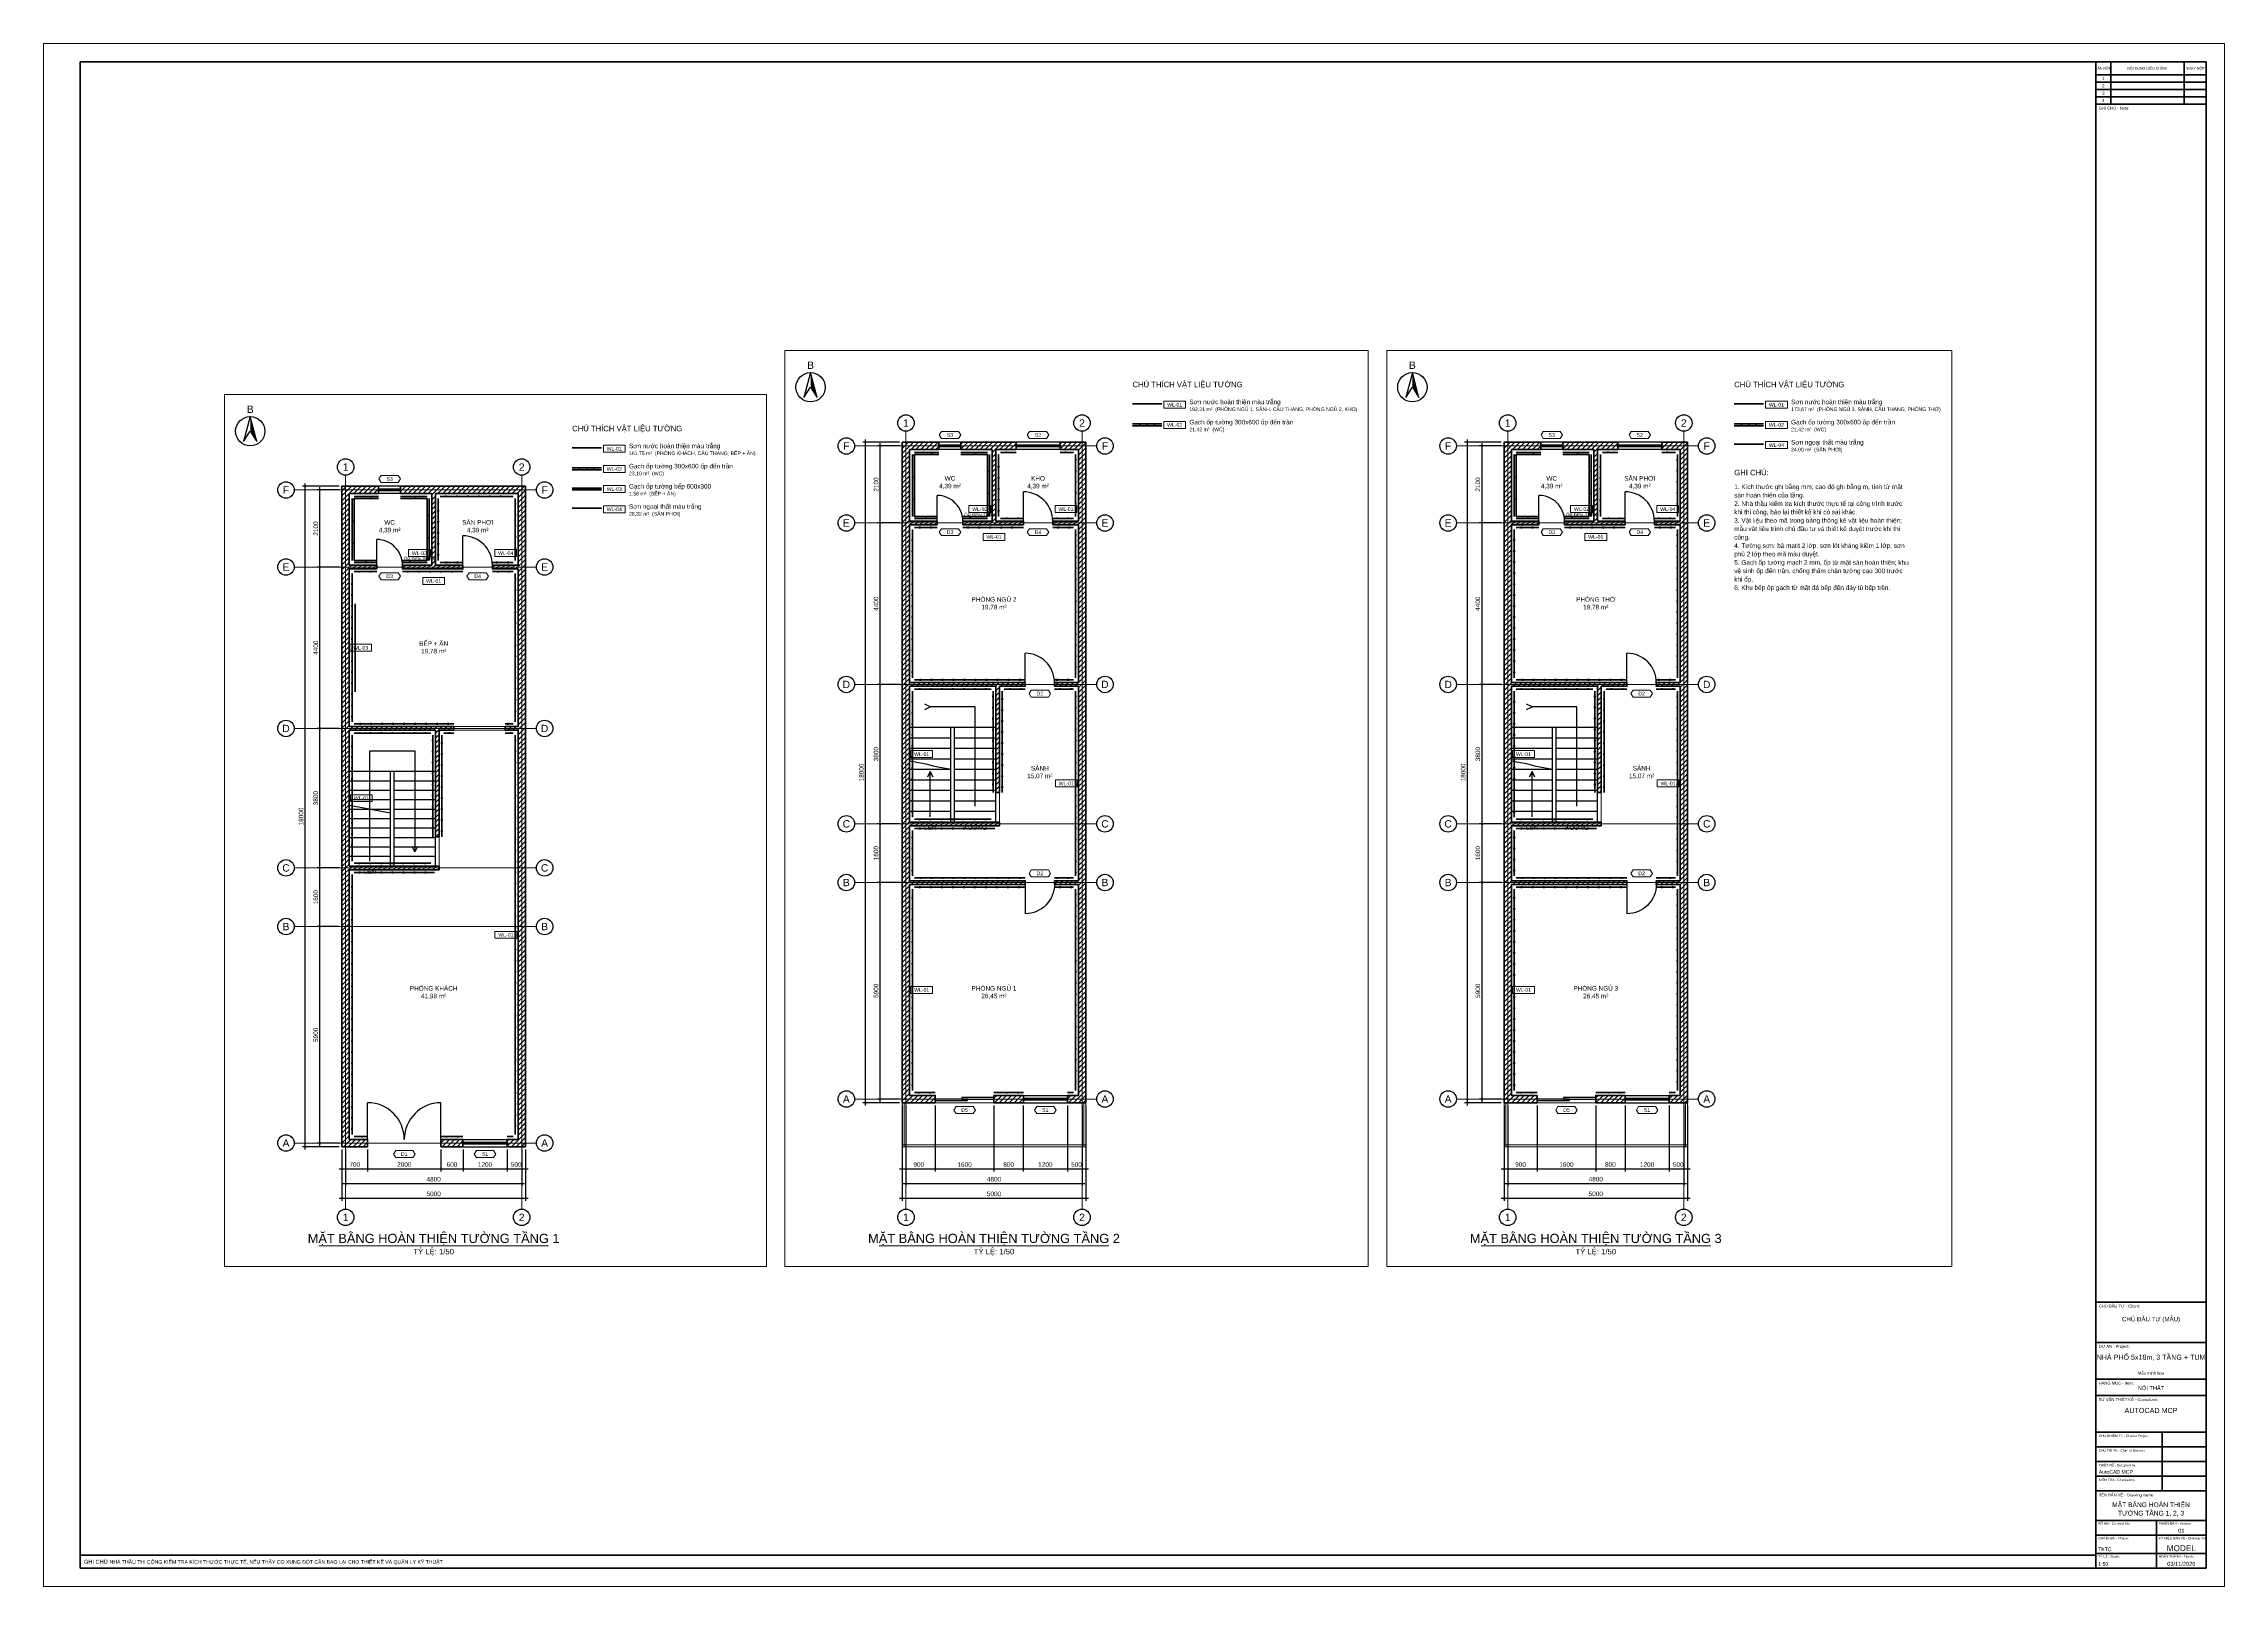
# Paper-space layout 'NT-03' of a CAD drawing. Header units: millimetres. Extents: x 0 to 1189, y 0 to 841.
# The model-space entities are those that its viewports show. They can reach past a viewport. Long polylines and large blocks are cut down to what shows.
import ezdxf
from ezdxf.enums import TextEntityAlignment as Align

# ---------------------------------------------------------------- set-up
doc = ezdxf.new("R2010")
doc.units = ezdxf.units.MM
doc.header["$LTSCALE"] = 20
doc.linetypes.add('CENTER', pattern=[50.8, 31.75, -6.35, 6.35, -6.35])
doc.linetypes.add('HIDDEN', pattern=[9.525, 6.35, -3.175])
for name, color, linetype, lineweight in [('A-ANNO-DIMS', 1, 'Continuous', 18), ('A-ANNO-NOTE', 7, 'Continuous', 18), ('A-ANNO-ROOM', 7, 'Continuous', 25), ('A-ANNO-SYMB', 7, 'Continuous', 25), ('A-ANNO-TEXT', 7, 'Continuous', 18), ('A-ANNO-TTLB', 7, 'Continuous', 35), ('A-DOOR', 3, 'Continuous', 25), ('A-FLOR-LEVL', 8, 'Continuous', 18), ('A-FLOR-STRS', 6, 'Continuous', 25), ('A-GLAZ', 4, 'Continuous', 25), ('A-OPEN', 8, 'HIDDEN', 18), ('A-WALL', 7, 'Continuous', 50), ('A-WALL-FNSH', 30, 'Continuous', 35), ('A-WALL-PATT', 8, 'Continuous', 9), ('S-GRID', 1, 'CENTER', 18), ('S-GRID-IDEN', 7, 'Continuous', 25)]:
    doc.layers.add(name, color=color, linetype=linetype, lineweight=lineweight)
doc.layers.add('A-ANNO-VPRT', color=8, linetype='Continuous', lineweight=9, plot=False)
doc.styles.add('MCP-ARIAL', font='arial.ttf')
doc.dimstyles.new('MCP-1-50', dxfattribs={"dimscale": 50, "dimtxt": 2.5, "dimasz": 1.2, "dimexe": 1.5, "dimexo": 1.5, "dimgap": 1, "dimtad": 1, "dimdec": 0, "dimdsep": 46, "dimtxsty": 'MCP-ARIAL', "dimblk": 'ARCHTICK', "dimblk1": 'ARCHTICK', "dimblk2": 'ARCHTICK', "dimcen": 0.09, "dimdle": 1.5, "dimclrd": 256, "dimclre": 256, "dimclrt": 256, "dimadec": 0, "dimazin": 0, "dimtfac": 1, "dimtdec": 4, "dimtix": 1, "dimtmove": 2, "dimatfit": 3, "dimfxl": 1, "dimtolj": 1, "dimtzin": 0, "dimarcsym": 0})

# ---------------------------------------------------------------- blocks, each defined once
blk = doc.blocks.new('MCP_KHUNG_TEN_DOC_A0_NGANG')
at = {"lineweight": 50}
blk.add_line((1119, 10), (1119, 831), dxfattribs=at)
for p, q in [((1119, 824), (1179, 824)), ((1127, 808), (1127, 831)), ((1167, 808), (1167, 831)), ((1119, 820), (1179, 820)), ((1119, 816), (1179, 816)), ((1119, 812), (1179, 812)), ((1155, 52), (1155, 84)), ((1119, 76), (1179, 76)), ((1119, 68), (1179, 68)), ((1119, 60), (1179, 60)), ((1152, 28), (1152, 36)), ((1152, 18), (1152, 28)), ((1152, 10), (1152, 18))]:
    blk.add_line(p, q)
at = {"lineweight": 35}
for p, q in [((1119, 808), (1179, 808)), ((1119, 155), (1179, 155)), ((1119, 133), (1179, 133)), ((1119, 113), (1179, 113)), ((1119, 104), (1179, 104)), ((1119, 84), (1179, 84)), ((1119, 52), (1179, 52)), ((1119, 36), (1179, 36)), ((1119, 28), (1179, 28)), ((20, 17), (1119, 17)), ((1119, 18), (1179, 18))]:
    blk.add_line(p, q, dxfattribs=at)
at = {"lineweight": 9}
blk.add_lwpolyline([(0, 0), (1189, 0), (1189, 841), (0, 841)], close=True, dxfattribs=at)
at = {"lineweight": 70}
blk.add_lwpolyline([(20, 10), (1179, 10), (1179, 831), (20, 831)], close=True, dxfattribs=at)
at = {"style": 'MCP-ARIAL'}
for s, height, p in [('LẦN NỘP', 1.4, (1123, 826.8)), ('1', 1.6, (1123, 821.2)), ('NỘI DUNG ĐIỀU CHỈNH', 1.4, (1147, 826.8)), ('NGÀY NỘP', 1.4, (1173, 826.8)), ('4', 1.6, (1123, 809.2)), ('2', 1.6, (1123, 817.2)), ('3', 1.6, (1123, 813.2))]:
    blk.add_text(s, height=height, dxfattribs=at).set_placement(p, align=Align.CENTER)
for s, height, p in [('GHI CHÚ - Note:', 1.6, (1120.5, 805)), ('CHỦ ĐẦU TƯ - Client:', 1.6, (1120.5, 152)), ('DỰ ÁN - Project:', 1.6, (1120.5, 130)), ('HẠNG MỤC - Item:', 1.6, (1120.5, 110)), ('TƯ VẤN THIẾT KẾ - Consultant:', 1.6, (1120.5, 101)), ('CHỦ NHIỆM TK - Chief of Project', 1.3, (1120.5, 81.4)), ('CHỦ TRÌ TK - Chief of Division', 1.3, (1120.5, 73.4)), ('THIẾT KẾ - Designed by', 1.3, (1120.5, 65.4)), ('KIỂM TRA - Checked by', 1.3, (1120.5, 57.4)), ('TÊN BẢN VẼ - Drawing name:', 1.6, (1120.5, 49)), ('SỐ HĐ - Contract No:', 1.3, (1120.2, 33.6)), ('GIAI ĐOẠN - Phase:', 1.3, (1120.2, 25.6)), ('PHIÊN BẢN - Version', 1.3, (1153.2, 33.6)), ('KÝ HIỆU BẢN VẼ - Drawing No', 1.3, (1153.2, 25.6)), ('GHI CHÚ:', 2.2, (22, 12.3)), ('TỶ LỆ - Scale:', 1.3, (1120.2, 15.6)), ('HOÀN THÀNH - Finish:', 1.3, (1153.2, 15.6))]:
    blk.add_text(s, height=height, dxfattribs=at).set_placement(p)
for tag, height, p in [('CHU_DAU_TU', 2.4, (1149, 144.5)), ('DIA_CHI_CDT', 1.6, (1149, 135.5)), ('CONG_TRINH', 2.8, (1149, 123.5)), ('HANG_MUC', 2.2, (1149, 107)), ('DIA_DIEM', 1.6, (1149, 115.5)), ('CONG_TY', 2.8, (1149, 94.5)), ('DIA_CHI_TV', 1.6, (1149, 86.5)), ('TEN_BAN_VE_2', 2.6, (1149, 38.6)), ('TEN_BAN_VE', 2.6, (1149, 43.2)), ('PHIEN_BAN', 2.2, (1165.5, 29.2)), ('SO_BAN_VE', 3.2, (1165.5, 19.2)), ('NGAY', 2.2, (1165.5, 11.2))]:
    blk.add_attdef(tag, text='', height=height, dxfattribs=at).set_placement(p, align=Align.CENTER)
for tag, p in [('CHU_NHIEM', (1120.5, 77.4)), ('CHU_TRI', (1120.5, 69.4)), ('THIET_KE', (1120.5, 61.4)), ('KIEM_TRA', (1120.5, 53.4)), ('SO_HD', (1120.2, 29.2)), ('GHI_CHU_CHUNG', (36, 12.3)), ('GIAI_DOAN', (1120.2, 19.2)), ('TY_LE', (1120.2, 11.2))]:
    blk.add_attdef(tag, p, '', height=2, dxfattribs=at)
blk = doc.blocks.new('MCP_CUA_DI_2C_2000')
for p, q in [((0, 0), (0, 1000)), ((2000, 0), (2000, 1000))]:
    blk.add_line(p, q)
for centre, start, end in [((0, 0), 0.00133, 89.99867), ((2000, 0), 90.00133, 179.99867)]:
    blk.add_arc(centre, 1000, start, end)
at = {"style": 'MCP-ARIAL', "flags": 1}
for tag, p in [('MA', (1000, -100)), ('LOAI', (1000, -220)), ('RONG', (1000, -340))]:
    blk.add_attdef(tag, p, '', height=80, dxfattribs=at)
blk = doc.blocks.new('MCP_THE_LG_3')
blk.add_lwpolyline([(-5.85, 0), (-4.65, 1.9), (4.65, 1.9), (5.85, 0), (4.65, -1.9), (-4.65, -1.9)], close=True)
at = {"style": 'MCP-ARIAL'}
blk.add_attdef('MA', text='', height=2, dxfattribs=at).set_placement((0, 0), align=Align.MIDDLE_CENTER)
blk = doc.blocks.new('MCP_CUA_SO_1200_200')
for p, q in [((0, 200), (1200, 200)), ((0, 125), (1200, 125)), ((0, 75), (1200, 75)), ((0, 0), (1200, 0))]:
    blk.add_line(p, q)
at = {"style": 'MCP-ARIAL', "flags": 1}
for tag, p in [('MA', (600, -100)), ('LOAI', (600, -220)), ('RONG', (600, -340))]:
    blk.add_attdef(tag, p, '', height=80, dxfattribs=at)
blk = doc.blocks.new('MCP_CUA_DI_700')
blk.add_line((0, 0), (0, 700))
blk.add_arc((0, 0), 700, 359.99294, 90.00706)
at = {"style": 'MCP-ARIAL', "flags": 1}
for tag, p in [('MA', (350, -100)), ('LOAI', (350, -220)), ('RONG', (350, -340))]:
    blk.add_attdef(tag, p, '', height=80, dxfattribs=at)
blk = doc.blocks.new('MCP_CUA_DI_800')
blk.add_line((0, 0), (0, 800))
blk.add_arc((0, 0), 800, 359.99644, 90.00356)
at = {"style": 'MCP-ARIAL', "flags": 1}
for tag, p in [('MA', (400, -100)), ('LOAI', (400, -220)), ('RONG', (400, -340))]:
    blk.add_attdef(tag, p, '', height=80, dxfattribs=at)
blk = doc.blocks.new('MCP_CUA_SO_600_200')
for p, q in [((0, 200), (600, 200)), ((0, 125), (600, 125)), ((0, 75), (600, 75)), ((0, 0), (600, 0))]:
    blk.add_line(p, q)
at = {"style": 'MCP-ARIAL', "flags": 1}
for tag, p in [('MA', (300, -100)), ('LOAI', (300, -220)), ('RONG', (300, -340))]:
    blk.add_attdef(tag, p, '', height=80, dxfattribs=at)
blk = doc.blocks.new('_ArchTick')
at = {"color": 0, "linetype": 'ByBlock', "const_width": 0.15}
blk.add_lwpolyline([(-0.5, -0.5), (0.5, 0.5)], dxfattribs=at)
blk = doc.blocks.new('*D118')
at = {"layer": 'A-ANNO-DIMS', "lineweight": -2, "transparency": 16777216}
for p, q in [((78898, -75), (78898, -675)), ((79598, -75), (79598, -675)), ((78823, -600), (79673, -600))]:
    blk.add_line(p, q, dxfattribs=at)
at = {"layer": 'Defpoints', "color": 0, "transparency": 16777216}
for p in [(78898, 0), (79598, 0), (79598, -600)]:
    blk.add_point(p, dxfattribs=at)
at = {"layer": 'A-ANNO-DIMS', "lineweight": -2, "transparency": 16777216, "xscale": 60, "yscale": 60, "zscale": 60, "rotation": 180}
blk.add_blockref('_ArchTick', (78898, -600), dxfattribs=at)
at = {"layer": 'A-ANNO-DIMS', "lineweight": -2, "transparency": 16777216, "xscale": 60, "yscale": 60, "zscale": 60}
blk.add_blockref('_ArchTick', (79598, -600), dxfattribs=at)
at = {"layer": 'A-ANNO-DIMS', "transparency": 16777216, "insert": (79248, -486), "char_height": 125, "attachment_point": 5, "style": 'MCP-ARIAL'}
blk.add_mtext('\\A1;700', dxfattribs=at)
blk = doc.blocks.new('*D119')
at = {"layer": 'A-ANNO-DIMS', "lineweight": -2, "transparency": 16777216}
for p, q in [((79598, -75), (79598, -675)), ((81598, -75), (81598, -675)), ((79523, -600), (81673, -600))]:
    blk.add_line(p, q, dxfattribs=at)
at = {"layer": 'Defpoints', "color": 0, "transparency": 16777216}
for p in [(79598, 0), (81598, 0), (81598, -600)]:
    blk.add_point(p, dxfattribs=at)
at = {"layer": 'A-ANNO-DIMS', "lineweight": -2, "transparency": 16777216, "xscale": 60, "yscale": 60, "zscale": 60, "rotation": 180}
blk.add_blockref('_ArchTick', (79598, -600), dxfattribs=at)
at = {"layer": 'A-ANNO-DIMS', "lineweight": -2, "transparency": 16777216, "xscale": 60, "yscale": 60, "zscale": 60}
blk.add_blockref('_ArchTick', (81598, -600), dxfattribs=at)
at = {"layer": 'A-ANNO-DIMS', "transparency": 16777216, "insert": (80598, -486), "char_height": 125, "attachment_point": 5, "style": 'MCP-ARIAL'}
blk.add_mtext('\\A1;2000', dxfattribs=at)
blk = doc.blocks.new('*D120')
at = {"layer": 'A-ANNO-DIMS', "lineweight": -2, "transparency": 16777216}
for p, q in [((81598, -75), (81598, -675)), ((82198, -75), (82198, -675)), ((81523, -600), (82273, -600))]:
    blk.add_line(p, q, dxfattribs=at)
at = {"layer": 'Defpoints', "color": 0, "transparency": 16777216}
for p in [(81598, 0), (82198, 0), (82198, -600)]:
    blk.add_point(p, dxfattribs=at)
at = {"layer": 'A-ANNO-DIMS', "lineweight": -2, "transparency": 16777216, "xscale": 60, "yscale": 60, "zscale": 60, "rotation": 180}
blk.add_blockref('_ArchTick', (81598, -600), dxfattribs=at)
at = {"layer": 'A-ANNO-DIMS', "lineweight": -2, "transparency": 16777216, "xscale": 60, "yscale": 60, "zscale": 60}
blk.add_blockref('_ArchTick', (82198, -600), dxfattribs=at)
at = {"layer": 'A-ANNO-DIMS', "transparency": 16777216, "insert": (81898, -486), "char_height": 125, "attachment_point": 5, "style": 'MCP-ARIAL'}
blk.add_mtext('\\A1;600', dxfattribs=at)
blk = doc.blocks.new('*D121')
at = {"layer": 'A-ANNO-DIMS', "lineweight": -2, "transparency": 16777216}
for p, q in [((82198, -75), (82198, -675)), ((83398, -75), (83398, -675)), ((82123, -600), (83473, -600))]:
    blk.add_line(p, q, dxfattribs=at)
at = {"layer": 'Defpoints', "color": 0, "transparency": 16777216}
for p in [(82198, 0), (83398, 0), (83398, -600)]:
    blk.add_point(p, dxfattribs=at)
at = {"layer": 'A-ANNO-DIMS', "lineweight": -2, "transparency": 16777216, "xscale": 60, "yscale": 60, "zscale": 60, "rotation": 180}
blk.add_blockref('_ArchTick', (82198, -600), dxfattribs=at)
at = {"layer": 'A-ANNO-DIMS', "lineweight": -2, "transparency": 16777216, "xscale": 60, "yscale": 60, "zscale": 60}
blk.add_blockref('_ArchTick', (83398, -600), dxfattribs=at)
at = {"layer": 'A-ANNO-DIMS', "transparency": 16777216, "insert": (82798, -486), "char_height": 125, "attachment_point": 5, "style": 'MCP-ARIAL'}
blk.add_mtext('\\A1;1200', dxfattribs=at)
blk = doc.blocks.new('*D122')
at = {"layer": 'A-ANNO-DIMS', "lineweight": -2, "transparency": 16777216}
for p, q in [((83398, -75), (83398, -675)), ((83898, -75), (83898, -675)), ((83323, -600), (83973, -600))]:
    blk.add_line(p, q, dxfattribs=at)
at = {"layer": 'Defpoints', "color": 0, "transparency": 16777216}
for p in [(83398, 0), (83898, 0), (83898, -600)]:
    blk.add_point(p, dxfattribs=at)
at = {"layer": 'A-ANNO-DIMS', "lineweight": -2, "transparency": 16777216, "xscale": 60, "yscale": 60, "zscale": 60, "rotation": 180}
blk.add_blockref('_ArchTick', (83398, -600), dxfattribs=at)
at = {"layer": 'A-ANNO-DIMS', "lineweight": -2, "transparency": 16777216, "xscale": 60, "yscale": 60, "zscale": 60}
blk.add_blockref('_ArchTick', (83898, -600), dxfattribs=at)
at = {"layer": 'A-ANNO-DIMS', "transparency": 16777216, "insert": (83648, -486), "char_height": 125, "attachment_point": 5, "style": 'MCP-ARIAL'}
blk.add_mtext('\\A1;500', dxfattribs=at)
blk = doc.blocks.new('*D123')
at = {"layer": 'A-ANNO-DIMS', "lineweight": -2, "transparency": 16777216}
for p, q in [((78998, -75), (78998, -1075)), ((83798, -75), (83798, -1075)), ((78923, -1000), (83873, -1000))]:
    blk.add_line(p, q, dxfattribs=at)
at = {"layer": 'Defpoints', "color": 0, "transparency": 16777216}
for p in [(78998, 0), (83798, 0), (83798, -1000)]:
    blk.add_point(p, dxfattribs=at)
at = {"layer": 'A-ANNO-DIMS', "lineweight": -2, "transparency": 16777216, "xscale": 60, "yscale": 60, "zscale": 60, "rotation": 180}
blk.add_blockref('_ArchTick', (78998, -1000), dxfattribs=at)
at = {"layer": 'A-ANNO-DIMS', "lineweight": -2, "transparency": 16777216, "xscale": 60, "yscale": 60, "zscale": 60}
blk.add_blockref('_ArchTick', (83798, -1000), dxfattribs=at)
at = {"layer": 'A-ANNO-DIMS', "transparency": 16777216, "insert": (81398, -886), "char_height": 125, "attachment_point": 5, "style": 'MCP-ARIAL'}
blk.add_mtext('\\A1;4800', dxfattribs=at)
blk = doc.blocks.new('*D124')
at = {"layer": 'A-ANNO-DIMS', "lineweight": -2, "transparency": 16777216}
for p, q in [((78898, -75), (78898, -1475)), ((83898, -75), (83898, -1475)), ((78823, -1400), (83973, -1400))]:
    blk.add_line(p, q, dxfattribs=at)
at = {"layer": 'Defpoints', "color": 0, "transparency": 16777216}
for p in [(78898, 0), (83898, 0), (83898, -1400)]:
    blk.add_point(p, dxfattribs=at)
at = {"layer": 'A-ANNO-DIMS', "lineweight": -2, "transparency": 16777216, "xscale": 60, "yscale": 60, "zscale": 60, "rotation": 180}
blk.add_blockref('_ArchTick', (78898, -1400), dxfattribs=at)
at = {"layer": 'A-ANNO-DIMS', "lineweight": -2, "transparency": 16777216, "xscale": 60, "yscale": 60, "zscale": 60}
blk.add_blockref('_ArchTick', (83898, -1400), dxfattribs=at)
at = {"layer": 'A-ANNO-DIMS', "transparency": 16777216, "insert": (81398, -1286), "char_height": 125, "attachment_point": 5, "style": 'MCP-ARIAL'}
blk.add_mtext('\\A1;5000', dxfattribs=at)
blk = doc.blocks.new('*D125')
at = {"layer": 'A-ANNO-DIMS', "lineweight": -2, "transparency": 16777216}
for p, q in [((78823, 6000), (78223, 6000)), ((78298, 25), (78298, 6075)), ((78823, 100), (78223, 100))]:
    blk.add_line(p, q, dxfattribs=at)
at = {"layer": 'Defpoints', "color": 0, "transparency": 16777216}
for p in [(78298, 6000), (78898, 6000), (78898, 100)]:
    blk.add_point(p, dxfattribs=at)
at = {"layer": 'A-ANNO-DIMS', "lineweight": -2, "transparency": 16777216, "xscale": 60, "yscale": 60, "zscale": 60}
for p, rotation in [((78298, 6000), 90), ((78298, 100), 270)]:
    blk.add_blockref('_ArchTick', p, dxfattribs=dict(at, rotation=rotation))
at = {"layer": 'A-ANNO-DIMS', "transparency": 16777216, "insert": (78184, 3050), "char_height": 125, "attachment_point": 5, "rotation": 90, "style": 'MCP-ARIAL'}
blk.add_mtext('\\A1;5900', dxfattribs=at)
blk = doc.blocks.new('*D126')
at = {"layer": 'A-ANNO-DIMS', "lineweight": -2, "transparency": 16777216}
for p, q in [((78823, 7600), (78223, 7600)), ((78298, 5925), (78298, 7675)), ((78823, 6000), (78223, 6000))]:
    blk.add_line(p, q, dxfattribs=at)
at = {"layer": 'Defpoints', "color": 0, "transparency": 16777216}
for p in [(78298, 7600), (78898, 7600), (78898, 6000)]:
    blk.add_point(p, dxfattribs=at)
at = {"layer": 'A-ANNO-DIMS', "lineweight": -2, "transparency": 16777216, "xscale": 60, "yscale": 60, "zscale": 60}
for p, rotation in [((78298, 7600), 90), ((78298, 6000), 270)]:
    blk.add_blockref('_ArchTick', p, dxfattribs=dict(at, rotation=rotation))
at = {"layer": 'A-ANNO-DIMS', "transparency": 16777216, "insert": (78184, 6800), "char_height": 125, "attachment_point": 5, "rotation": 90, "style": 'MCP-ARIAL'}
blk.add_mtext('\\A1;1600', dxfattribs=at)
blk = doc.blocks.new('*D127')
at = {"layer": 'A-ANNO-DIMS', "lineweight": -2, "transparency": 16777216}
for p, q in [((78823, 11400), (78223, 11400)), ((78298, 7525), (78298, 11475)), ((78823, 7600), (78223, 7600))]:
    blk.add_line(p, q, dxfattribs=at)
at = {"layer": 'Defpoints', "color": 0, "transparency": 16777216}
for p in [(78298, 11400), (78898, 11400), (78898, 7600)]:
    blk.add_point(p, dxfattribs=at)
at = {"layer": 'A-ANNO-DIMS', "lineweight": -2, "transparency": 16777216, "xscale": 60, "yscale": 60, "zscale": 60}
for p, rotation in [((78298, 11400), 90), ((78298, 7600), 270)]:
    blk.add_blockref('_ArchTick', p, dxfattribs=dict(at, rotation=rotation))
at = {"layer": 'A-ANNO-DIMS', "transparency": 16777216, "insert": (78184, 9500), "char_height": 125, "attachment_point": 5, "rotation": 90, "style": 'MCP-ARIAL'}
blk.add_mtext('\\A1;3800', dxfattribs=at)
blk = doc.blocks.new('*D128')
at = {"layer": 'A-ANNO-DIMS', "lineweight": -2, "transparency": 16777216}
for p, q in [((78823, 15800), (78223, 15800)), ((78298, 11325), (78298, 15875)), ((78823, 11400), (78223, 11400))]:
    blk.add_line(p, q, dxfattribs=at)
at = {"layer": 'Defpoints', "color": 0, "transparency": 16777216}
for p in [(78298, 15800), (78898, 15800), (78898, 11400)]:
    blk.add_point(p, dxfattribs=at)
at = {"layer": 'A-ANNO-DIMS', "lineweight": -2, "transparency": 16777216, "xscale": 60, "yscale": 60, "zscale": 60}
for p, rotation in [((78298, 15800), 90), ((78298, 11400), 270)]:
    blk.add_blockref('_ArchTick', p, dxfattribs=dict(at, rotation=rotation))
at = {"layer": 'A-ANNO-DIMS', "transparency": 16777216, "insert": (78184, 13600), "char_height": 125, "attachment_point": 5, "rotation": 90, "style": 'MCP-ARIAL'}
blk.add_mtext('\\A1;4400', dxfattribs=at)
blk = doc.blocks.new('*D129')
at = {"layer": 'A-ANNO-DIMS', "lineweight": -2, "transparency": 16777216}
for p, q in [((78823, 17900), (78223, 17900)), ((78298, 15725), (78298, 17975)), ((78823, 15800), (78223, 15800))]:
    blk.add_line(p, q, dxfattribs=at)
at = {"layer": 'Defpoints', "color": 0, "transparency": 16777216}
for p in [(78298, 17900), (78898, 17900), (78898, 15800)]:
    blk.add_point(p, dxfattribs=at)
at = {"layer": 'A-ANNO-DIMS', "lineweight": -2, "transparency": 16777216, "xscale": 60, "yscale": 60, "zscale": 60}
for p, rotation in [((78298, 17900), 90), ((78298, 15800), 270)]:
    blk.add_blockref('_ArchTick', p, dxfattribs=dict(at, rotation=rotation))
at = {"layer": 'A-ANNO-DIMS', "transparency": 16777216, "insert": (78184, 16850), "char_height": 125, "attachment_point": 5, "rotation": 90, "style": 'MCP-ARIAL'}
blk.add_mtext('\\A1;2100', dxfattribs=at)
blk = doc.blocks.new('*D130')
at = {"layer": 'A-ANNO-DIMS', "lineweight": -2, "transparency": 16777216}
for p, q in [((78823, 18000), (77823, 18000)), ((77898, -75), (77898, 18075)), ((78823, 0), (77823, 0))]:
    blk.add_line(p, q, dxfattribs=at)
at = {"layer": 'Defpoints', "color": 0, "transparency": 16777216}
for p in [(77898, 18000), (78898, 18000), (78898, 0)]:
    blk.add_point(p, dxfattribs=at)
at = {"layer": 'A-ANNO-DIMS', "lineweight": -2, "transparency": 16777216, "xscale": 60, "yscale": 60, "zscale": 60}
for p, rotation in [((77898, 18000), 90), ((77898, 0), 270)]:
    blk.add_blockref('_ArchTick', p, dxfattribs=dict(at, rotation=rotation))
at = {"layer": 'A-ANNO-DIMS', "transparency": 16777216, "insert": (77784, 9000), "char_height": 125, "attachment_point": 5, "rotation": 90, "style": 'MCP-ARIAL'}
blk.add_mtext('\\A1;18000', dxfattribs=at)
blk = doc.blocks.new('MCP_TRUC')
blk.add_circle((0, 0), 4.5)
at = {"style": 'MCP-ARIAL'}
blk.add_attdef('SO', text='', height=4, dxfattribs=at).set_placement((0, 0), align=Align.MIDDLE_CENTER)
blk = doc.blocks.new('MCP_HUONG_BAC')
blk.add_hatch(color=256).paths.add_polyline_path([(0, 8), (0, 0), (3.6, -5.6)], flags=16)
blk.add_lwpolyline([(0, 8), (-3.6, -5.6), (0, 0), (3.6, -5.6)], close=True)
blk.add_circle((0, 0), 8)
at = {"style": 'MCP-ARIAL'}
blk.add_attdef('KY_HIEU', text='', height=4, dxfattribs=at).set_placement((0, 12), align=Align.MIDDLE_CENTER)
blk = doc.blocks.new('MCP_THE_5')
blk.add_lwpolyline([(-5.95, -1.9), (5.95, -1.9), (5.95, 1.9), (-5.95, 1.9)], close=True)
at = {"style": 'MCP-ARIAL'}
blk.add_attdef('MA', text='', height=2, dxfattribs=at).set_placement((0, 0), align=Align.MIDDLE_CENTER)
blk = doc.blocks.new('MCP_CUA_LUA_1600_200')
for points in [[(0, 60), (880, 60), (880, 100), (0, 100)], [(720, 100), (1600, 100), (1600, 140), (720, 140)]]:
    blk.add_lwpolyline(points, close=True)
at = {"style": 'MCP-ARIAL', "flags": 1}
for tag, p in [('MA', (800, -100)), ('LOAI', (800, -220)), ('RONG', (800, -340))]:
    blk.add_attdef(tag, p, '', height=80, dxfattribs=at)
blk = doc.blocks.new('*D131')
at = {"layer": 'A-ANNO-DIMS', "lineweight": -2, "transparency": 16777216}
for p, q in [((94073, -75), (94073, -1875)), ((94973, -75), (94973, -1875)), ((93998, -1800), (95048, -1800))]:
    blk.add_line(p, q, dxfattribs=at)
at = {"layer": 'Defpoints', "color": 0, "transparency": 16777216}
for p in [(94073, 0), (94973, 0), (94973, -1800)]:
    blk.add_point(p, dxfattribs=at)
at = {"layer": 'A-ANNO-DIMS', "lineweight": -2, "transparency": 16777216, "xscale": 60, "yscale": 60, "zscale": 60, "rotation": 180}
blk.add_blockref('_ArchTick', (94073, -1800), dxfattribs=at)
at = {"layer": 'A-ANNO-DIMS', "lineweight": -2, "transparency": 16777216, "xscale": 60, "yscale": 60, "zscale": 60}
blk.add_blockref('_ArchTick', (94973, -1800), dxfattribs=at)
at = {"layer": 'A-ANNO-DIMS', "transparency": 16777216, "insert": (94523, -1686), "char_height": 125, "attachment_point": 5, "style": 'MCP-ARIAL'}
blk.add_mtext('\\A1;900', dxfattribs=at)
blk = doc.blocks.new('*D132')
at = {"layer": 'A-ANNO-DIMS', "lineweight": -2, "transparency": 16777216}
for p, q in [((94973, -75), (94973, -1875)), ((96573, -75), (96573, -1875)), ((94898, -1800), (96648, -1800))]:
    blk.add_line(p, q, dxfattribs=at)
at = {"layer": 'Defpoints', "color": 0, "transparency": 16777216}
for p in [(94973, 0), (96573, 0), (96573, -1800)]:
    blk.add_point(p, dxfattribs=at)
at = {"layer": 'A-ANNO-DIMS', "lineweight": -2, "transparency": 16777216, "xscale": 60, "yscale": 60, "zscale": 60, "rotation": 180}
blk.add_blockref('_ArchTick', (94973, -1800), dxfattribs=at)
at = {"layer": 'A-ANNO-DIMS', "lineweight": -2, "transparency": 16777216, "xscale": 60, "yscale": 60, "zscale": 60}
blk.add_blockref('_ArchTick', (96573, -1800), dxfattribs=at)
at = {"layer": 'A-ANNO-DIMS', "transparency": 16777216, "insert": (95773, -1686), "char_height": 125, "attachment_point": 5, "style": 'MCP-ARIAL'}
blk.add_mtext('\\A1;1600', dxfattribs=at)
blk = doc.blocks.new('*D133')
at = {"layer": 'A-ANNO-DIMS', "lineweight": -2, "transparency": 16777216}
for p, q in [((96573, -75), (96573, -1875)), ((97373, -75), (97373, -1875)), ((96498, -1800), (97448, -1800))]:
    blk.add_line(p, q, dxfattribs=at)
at = {"layer": 'Defpoints', "color": 0, "transparency": 16777216}
for p in [(96573, 0), (97373, 0), (97373, -1800)]:
    blk.add_point(p, dxfattribs=at)
at = {"layer": 'A-ANNO-DIMS', "lineweight": -2, "transparency": 16777216, "xscale": 60, "yscale": 60, "zscale": 60, "rotation": 180}
blk.add_blockref('_ArchTick', (96573, -1800), dxfattribs=at)
at = {"layer": 'A-ANNO-DIMS', "lineweight": -2, "transparency": 16777216, "xscale": 60, "yscale": 60, "zscale": 60}
blk.add_blockref('_ArchTick', (97373, -1800), dxfattribs=at)
at = {"layer": 'A-ANNO-DIMS', "transparency": 16777216, "insert": (96973, -1686), "char_height": 125, "attachment_point": 5, "style": 'MCP-ARIAL'}
blk.add_mtext('\\A1;800', dxfattribs=at)
blk = doc.blocks.new('*D134')
at = {"layer": 'A-ANNO-DIMS', "lineweight": -2, "transparency": 16777216}
for p, q in [((97373, -75), (97373, -1875)), ((98573, -75), (98573, -1875)), ((97298, -1800), (98648, -1800))]:
    blk.add_line(p, q, dxfattribs=at)
at = {"layer": 'Defpoints', "color": 0, "transparency": 16777216}
for p in [(97373, 0), (98573, 0), (98573, -1800)]:
    blk.add_point(p, dxfattribs=at)
at = {"layer": 'A-ANNO-DIMS', "lineweight": -2, "transparency": 16777216, "xscale": 60, "yscale": 60, "zscale": 60, "rotation": 180}
blk.add_blockref('_ArchTick', (97373, -1800), dxfattribs=at)
at = {"layer": 'A-ANNO-DIMS', "lineweight": -2, "transparency": 16777216, "xscale": 60, "yscale": 60, "zscale": 60}
blk.add_blockref('_ArchTick', (98573, -1800), dxfattribs=at)
at = {"layer": 'A-ANNO-DIMS', "transparency": 16777216, "insert": (97973, -1686), "char_height": 125, "attachment_point": 5, "style": 'MCP-ARIAL'}
blk.add_mtext('\\A1;1200', dxfattribs=at)
blk = doc.blocks.new('*D135')
at = {"layer": 'A-ANNO-DIMS', "lineweight": -2, "transparency": 16777216}
for p, q in [((98573, -75), (98573, -1875)), ((99073, -75), (99073, -1875)), ((98498, -1800), (99148, -1800))]:
    blk.add_line(p, q, dxfattribs=at)
at = {"layer": 'Defpoints', "color": 0, "transparency": 16777216}
for p in [(98573, 0), (99073, 0), (99073, -1800)]:
    blk.add_point(p, dxfattribs=at)
at = {"layer": 'A-ANNO-DIMS', "lineweight": -2, "transparency": 16777216, "xscale": 60, "yscale": 60, "zscale": 60, "rotation": 180}
blk.add_blockref('_ArchTick', (98573, -1800), dxfattribs=at)
at = {"layer": 'A-ANNO-DIMS', "lineweight": -2, "transparency": 16777216, "xscale": 60, "yscale": 60, "zscale": 60}
blk.add_blockref('_ArchTick', (99073, -1800), dxfattribs=at)
at = {"layer": 'A-ANNO-DIMS', "transparency": 16777216, "insert": (98823, -1686), "char_height": 125, "attachment_point": 5, "style": 'MCP-ARIAL'}
blk.add_mtext('\\A1;500', dxfattribs=at)
blk = doc.blocks.new('*D136')
at = {"layer": 'A-ANNO-DIMS', "lineweight": -2, "transparency": 16777216}
for p, q in [((94173, -75), (94173, -2275)), ((98973, -75), (98973, -2275)), ((94098, -2200), (99048, -2200))]:
    blk.add_line(p, q, dxfattribs=at)
at = {"layer": 'Defpoints', "color": 0, "transparency": 16777216}
for p in [(94173, 0), (98973, 0), (98973, -2200)]:
    blk.add_point(p, dxfattribs=at)
at = {"layer": 'A-ANNO-DIMS', "lineweight": -2, "transparency": 16777216, "xscale": 60, "yscale": 60, "zscale": 60, "rotation": 180}
blk.add_blockref('_ArchTick', (94173, -2200), dxfattribs=at)
at = {"layer": 'A-ANNO-DIMS', "lineweight": -2, "transparency": 16777216, "xscale": 60, "yscale": 60, "zscale": 60}
blk.add_blockref('_ArchTick', (98973, -2200), dxfattribs=at)
at = {"layer": 'A-ANNO-DIMS', "transparency": 16777216, "insert": (96573, -2086), "char_height": 125, "attachment_point": 5, "style": 'MCP-ARIAL'}
blk.add_mtext('\\A1;4800', dxfattribs=at)
blk = doc.blocks.new('*D137')
at = {"layer": 'A-ANNO-DIMS', "lineweight": -2, "transparency": 16777216}
for p, q in [((94073, -75), (94073, -2675)), ((99073, -75), (99073, -2675)), ((93998, -2600), (99148, -2600))]:
    blk.add_line(p, q, dxfattribs=at)
at = {"layer": 'Defpoints', "color": 0, "transparency": 16777216}
for p in [(94073, 0), (99073, 0), (99073, -2600)]:
    blk.add_point(p, dxfattribs=at)
at = {"layer": 'A-ANNO-DIMS', "lineweight": -2, "transparency": 16777216, "xscale": 60, "yscale": 60, "zscale": 60, "rotation": 180}
blk.add_blockref('_ArchTick', (94073, -2600), dxfattribs=at)
at = {"layer": 'A-ANNO-DIMS', "lineweight": -2, "transparency": 16777216, "xscale": 60, "yscale": 60, "zscale": 60}
blk.add_blockref('_ArchTick', (99073, -2600), dxfattribs=at)
at = {"layer": 'A-ANNO-DIMS', "transparency": 16777216, "insert": (96573, -2486), "char_height": 125, "attachment_point": 5, "style": 'MCP-ARIAL'}
blk.add_mtext('\\A1;5000', dxfattribs=at)
blk = doc.blocks.new('*D138')
at = {"layer": 'A-ANNO-DIMS', "lineweight": -2, "transparency": 16777216}
for p, q in [((93998, 6000), (93398, 6000)), ((93473, 25), (93473, 6075)), ((93998, 100), (93398, 100))]:
    blk.add_line(p, q, dxfattribs=at)
at = {"layer": 'Defpoints', "color": 0, "transparency": 16777216}
for p in [(93473, 6000), (94073, 6000), (94073, 100)]:
    blk.add_point(p, dxfattribs=at)
at = {"layer": 'A-ANNO-DIMS', "lineweight": -2, "transparency": 16777216, "xscale": 60, "yscale": 60, "zscale": 60}
for p, rotation in [((93473, 6000), 90), ((93473, 100), 270)]:
    blk.add_blockref('_ArchTick', p, dxfattribs=dict(at, rotation=rotation))
at = {"layer": 'A-ANNO-DIMS', "transparency": 16777216, "insert": (93359, 3050), "char_height": 125, "attachment_point": 5, "rotation": 90, "style": 'MCP-ARIAL'}
blk.add_mtext('\\A1;5900', dxfattribs=at)
blk = doc.blocks.new('*D139')
at = {"layer": 'A-ANNO-DIMS', "lineweight": -2, "transparency": 16777216}
for p, q in [((93998, 7600), (93398, 7600)), ((93473, 5925), (93473, 7675)), ((93998, 6000), (93398, 6000))]:
    blk.add_line(p, q, dxfattribs=at)
at = {"layer": 'Defpoints', "color": 0, "transparency": 16777216}
for p in [(93473, 7600), (94073, 7600), (94073, 6000)]:
    blk.add_point(p, dxfattribs=at)
at = {"layer": 'A-ANNO-DIMS', "lineweight": -2, "transparency": 16777216, "xscale": 60, "yscale": 60, "zscale": 60}
for p, rotation in [((93473, 7600), 90), ((93473, 6000), 270)]:
    blk.add_blockref('_ArchTick', p, dxfattribs=dict(at, rotation=rotation))
at = {"layer": 'A-ANNO-DIMS', "transparency": 16777216, "insert": (93359, 6800), "char_height": 125, "attachment_point": 5, "rotation": 90, "style": 'MCP-ARIAL'}
blk.add_mtext('\\A1;1600', dxfattribs=at)
blk = doc.blocks.new('*D140')
at = {"layer": 'A-ANNO-DIMS', "lineweight": -2, "transparency": 16777216}
for p, q in [((93998, 11400), (93398, 11400)), ((93473, 7525), (93473, 11475)), ((93998, 7600), (93398, 7600))]:
    blk.add_line(p, q, dxfattribs=at)
at = {"layer": 'Defpoints', "color": 0, "transparency": 16777216}
for p in [(93473, 11400), (94073, 11400), (94073, 7600)]:
    blk.add_point(p, dxfattribs=at)
at = {"layer": 'A-ANNO-DIMS', "lineweight": -2, "transparency": 16777216, "xscale": 60, "yscale": 60, "zscale": 60}
for p, rotation in [((93473, 11400), 90), ((93473, 7600), 270)]:
    blk.add_blockref('_ArchTick', p, dxfattribs=dict(at, rotation=rotation))
at = {"layer": 'A-ANNO-DIMS', "transparency": 16777216, "insert": (93359, 9500), "char_height": 125, "attachment_point": 5, "rotation": 90, "style": 'MCP-ARIAL'}
blk.add_mtext('\\A1;3800', dxfattribs=at)
blk = doc.blocks.new('*D141')
at = {"layer": 'A-ANNO-DIMS', "lineweight": -2, "transparency": 16777216}
for p, q in [((93998, 15800), (93398, 15800)), ((93473, 11325), (93473, 15875)), ((93998, 11400), (93398, 11400))]:
    blk.add_line(p, q, dxfattribs=at)
at = {"layer": 'Defpoints', "color": 0, "transparency": 16777216}
for p in [(93473, 15800), (94073, 15800), (94073, 11400)]:
    blk.add_point(p, dxfattribs=at)
at = {"layer": 'A-ANNO-DIMS', "lineweight": -2, "transparency": 16777216, "xscale": 60, "yscale": 60, "zscale": 60}
for p, rotation in [((93473, 15800), 90), ((93473, 11400), 270)]:
    blk.add_blockref('_ArchTick', p, dxfattribs=dict(at, rotation=rotation))
at = {"layer": 'A-ANNO-DIMS', "transparency": 16777216, "insert": (93359, 13600), "char_height": 125, "attachment_point": 5, "rotation": 90, "style": 'MCP-ARIAL'}
blk.add_mtext('\\A1;4400', dxfattribs=at)
blk = doc.blocks.new('*D142')
at = {"layer": 'A-ANNO-DIMS', "lineweight": -2, "transparency": 16777216}
for p, q in [((93998, 17900), (93398, 17900)), ((93473, 15725), (93473, 17975)), ((93998, 15800), (93398, 15800))]:
    blk.add_line(p, q, dxfattribs=at)
at = {"layer": 'Defpoints', "color": 0, "transparency": 16777216}
for p in [(93473, 17900), (94073, 17900), (94073, 15800)]:
    blk.add_point(p, dxfattribs=at)
at = {"layer": 'A-ANNO-DIMS', "lineweight": -2, "transparency": 16777216, "xscale": 60, "yscale": 60, "zscale": 60}
for p, rotation in [((93473, 17900), 90), ((93473, 15800), 270)]:
    blk.add_blockref('_ArchTick', p, dxfattribs=dict(at, rotation=rotation))
at = {"layer": 'A-ANNO-DIMS', "transparency": 16777216, "insert": (93359, 16850), "char_height": 125, "attachment_point": 5, "rotation": 90, "style": 'MCP-ARIAL'}
blk.add_mtext('\\A1;2100', dxfattribs=at)
blk = doc.blocks.new('*D143')
at = {"layer": 'A-ANNO-DIMS', "lineweight": -2, "transparency": 16777216}
for p, q in [((93998, 18000), (92998, 18000)), ((93073, -75), (93073, 18075)), ((93998, 0), (92998, 0))]:
    blk.add_line(p, q, dxfattribs=at)
at = {"layer": 'Defpoints', "color": 0, "transparency": 16777216}
for p in [(93073, 18000), (94073, 18000), (94073, 0)]:
    blk.add_point(p, dxfattribs=at)
at = {"layer": 'A-ANNO-DIMS', "lineweight": -2, "transparency": 16777216, "xscale": 60, "yscale": 60, "zscale": 60}
for p, rotation in [((93073, 18000), 90), ((93073, 0), 270)]:
    blk.add_blockref('_ArchTick', p, dxfattribs=dict(at, rotation=rotation))
at = {"layer": 'A-ANNO-DIMS', "transparency": 16777216, "insert": (92959, 9000), "char_height": 125, "attachment_point": 5, "rotation": 90, "style": 'MCP-ARIAL'}
blk.add_mtext('\\A1;18000', dxfattribs=at)
blk = doc.blocks.new('*D144')
at = {"layer": 'A-ANNO-DIMS', "lineweight": -2, "transparency": 16777216}
for p, q in [((110378, -75), (110378, -1875)), ((111278, -75), (111278, -1875)), ((110303, -1800), (111353, -1800))]:
    blk.add_line(p, q, dxfattribs=at)
at = {"layer": 'Defpoints', "color": 0, "transparency": 16777216}
for p in [(110378, 0), (111278, 0), (111278, -1800)]:
    blk.add_point(p, dxfattribs=at)
at = {"layer": 'A-ANNO-DIMS', "lineweight": -2, "transparency": 16777216, "xscale": 60, "yscale": 60, "zscale": 60, "rotation": 180}
blk.add_blockref('_ArchTick', (110378, -1800), dxfattribs=at)
at = {"layer": 'A-ANNO-DIMS', "lineweight": -2, "transparency": 16777216, "xscale": 60, "yscale": 60, "zscale": 60}
blk.add_blockref('_ArchTick', (111278, -1800), dxfattribs=at)
at = {"layer": 'A-ANNO-DIMS', "transparency": 16777216, "insert": (110828, -1686), "char_height": 125, "attachment_point": 5, "style": 'MCP-ARIAL'}
blk.add_mtext('\\A1;900', dxfattribs=at)
blk = doc.blocks.new('*D145')
at = {"layer": 'A-ANNO-DIMS', "lineweight": -2, "transparency": 16777216}
for p, q in [((111278, -75), (111278, -1875)), ((112878, -75), (112878, -1875)), ((111203, -1800), (112953, -1800))]:
    blk.add_line(p, q, dxfattribs=at)
at = {"layer": 'Defpoints', "color": 0, "transparency": 16777216}
for p in [(111278, 0), (112878, 0), (112878, -1800)]:
    blk.add_point(p, dxfattribs=at)
at = {"layer": 'A-ANNO-DIMS', "lineweight": -2, "transparency": 16777216, "xscale": 60, "yscale": 60, "zscale": 60, "rotation": 180}
blk.add_blockref('_ArchTick', (111278, -1800), dxfattribs=at)
at = {"layer": 'A-ANNO-DIMS', "lineweight": -2, "transparency": 16777216, "xscale": 60, "yscale": 60, "zscale": 60}
blk.add_blockref('_ArchTick', (112878, -1800), dxfattribs=at)
at = {"layer": 'A-ANNO-DIMS', "transparency": 16777216, "insert": (112078, -1686), "char_height": 125, "attachment_point": 5, "style": 'MCP-ARIAL'}
blk.add_mtext('\\A1;1600', dxfattribs=at)
blk = doc.blocks.new('*D146')
at = {"layer": 'A-ANNO-DIMS', "lineweight": -2, "transparency": 16777216}
for p, q in [((112878, -75), (112878, -1875)), ((113678, -75), (113678, -1875)), ((112803, -1800), (113753, -1800))]:
    blk.add_line(p, q, dxfattribs=at)
at = {"layer": 'Defpoints', "color": 0, "transparency": 16777216}
for p in [(112878, 0), (113678, 0), (113678, -1800)]:
    blk.add_point(p, dxfattribs=at)
at = {"layer": 'A-ANNO-DIMS', "lineweight": -2, "transparency": 16777216, "xscale": 60, "yscale": 60, "zscale": 60, "rotation": 180}
blk.add_blockref('_ArchTick', (112878, -1800), dxfattribs=at)
at = {"layer": 'A-ANNO-DIMS', "lineweight": -2, "transparency": 16777216, "xscale": 60, "yscale": 60, "zscale": 60}
blk.add_blockref('_ArchTick', (113678, -1800), dxfattribs=at)
at = {"layer": 'A-ANNO-DIMS', "transparency": 16777216, "insert": (113278, -1686), "char_height": 125, "attachment_point": 5, "style": 'MCP-ARIAL'}
blk.add_mtext('\\A1;800', dxfattribs=at)
blk = doc.blocks.new('*D147')
at = {"layer": 'A-ANNO-DIMS', "lineweight": -2, "transparency": 16777216}
for p, q in [((113678, -75), (113678, -1875)), ((114878, -75), (114878, -1875)), ((113603, -1800), (114953, -1800))]:
    blk.add_line(p, q, dxfattribs=at)
at = {"layer": 'Defpoints', "color": 0, "transparency": 16777216}
for p in [(113678, 0), (114878, 0), (114878, -1800)]:
    blk.add_point(p, dxfattribs=at)
at = {"layer": 'A-ANNO-DIMS', "lineweight": -2, "transparency": 16777216, "xscale": 60, "yscale": 60, "zscale": 60, "rotation": 180}
blk.add_blockref('_ArchTick', (113678, -1800), dxfattribs=at)
at = {"layer": 'A-ANNO-DIMS', "lineweight": -2, "transparency": 16777216, "xscale": 60, "yscale": 60, "zscale": 60}
blk.add_blockref('_ArchTick', (114878, -1800), dxfattribs=at)
at = {"layer": 'A-ANNO-DIMS', "transparency": 16777216, "insert": (114278, -1686), "char_height": 125, "attachment_point": 5, "style": 'MCP-ARIAL'}
blk.add_mtext('\\A1;1200', dxfattribs=at)
blk = doc.blocks.new('*D148')
at = {"layer": 'A-ANNO-DIMS', "lineweight": -2, "transparency": 16777216}
for p, q in [((114878, -75), (114878, -1875)), ((115378, -75), (115378, -1875)), ((114803, -1800), (115453, -1800))]:
    blk.add_line(p, q, dxfattribs=at)
at = {"layer": 'Defpoints', "color": 0, "transparency": 16777216}
for p in [(114878, 0), (115378, 0), (115378, -1800)]:
    blk.add_point(p, dxfattribs=at)
at = {"layer": 'A-ANNO-DIMS', "lineweight": -2, "transparency": 16777216, "xscale": 60, "yscale": 60, "zscale": 60, "rotation": 180}
blk.add_blockref('_ArchTick', (114878, -1800), dxfattribs=at)
at = {"layer": 'A-ANNO-DIMS', "lineweight": -2, "transparency": 16777216, "xscale": 60, "yscale": 60, "zscale": 60}
blk.add_blockref('_ArchTick', (115378, -1800), dxfattribs=at)
at = {"layer": 'A-ANNO-DIMS', "transparency": 16777216, "insert": (115128, -1686), "char_height": 125, "attachment_point": 5, "style": 'MCP-ARIAL'}
blk.add_mtext('\\A1;500', dxfattribs=at)
blk = doc.blocks.new('*D149')
at = {"layer": 'A-ANNO-DIMS', "lineweight": -2, "transparency": 16777216}
for p, q in [((110478, -75), (110478, -2275)), ((115278, -75), (115278, -2275)), ((110403, -2200), (115353, -2200))]:
    blk.add_line(p, q, dxfattribs=at)
at = {"layer": 'Defpoints', "color": 0, "transparency": 16777216}
for p in [(110478, 0), (115278, 0), (115278, -2200)]:
    blk.add_point(p, dxfattribs=at)
at = {"layer": 'A-ANNO-DIMS', "lineweight": -2, "transparency": 16777216, "xscale": 60, "yscale": 60, "zscale": 60, "rotation": 180}
blk.add_blockref('_ArchTick', (110478, -2200), dxfattribs=at)
at = {"layer": 'A-ANNO-DIMS', "lineweight": -2, "transparency": 16777216, "xscale": 60, "yscale": 60, "zscale": 60}
blk.add_blockref('_ArchTick', (115278, -2200), dxfattribs=at)
at = {"layer": 'A-ANNO-DIMS', "transparency": 16777216, "insert": (112878, -2086), "char_height": 125, "attachment_point": 5, "style": 'MCP-ARIAL'}
blk.add_mtext('\\A1;4800', dxfattribs=at)
blk = doc.blocks.new('*D150')
at = {"layer": 'A-ANNO-DIMS', "lineweight": -2, "transparency": 16777216}
for p, q in [((110378, -75), (110378, -2675)), ((115378, -75), (115378, -2675)), ((110303, -2600), (115453, -2600))]:
    blk.add_line(p, q, dxfattribs=at)
at = {"layer": 'Defpoints', "color": 0, "transparency": 16777216}
for p in [(110378, 0), (115378, 0), (115378, -2600)]:
    blk.add_point(p, dxfattribs=at)
at = {"layer": 'A-ANNO-DIMS', "lineweight": -2, "transparency": 16777216, "xscale": 60, "yscale": 60, "zscale": 60, "rotation": 180}
blk.add_blockref('_ArchTick', (110378, -2600), dxfattribs=at)
at = {"layer": 'A-ANNO-DIMS', "lineweight": -2, "transparency": 16777216, "xscale": 60, "yscale": 60, "zscale": 60}
blk.add_blockref('_ArchTick', (115378, -2600), dxfattribs=at)
at = {"layer": 'A-ANNO-DIMS', "transparency": 16777216, "insert": (112878, -2486), "char_height": 125, "attachment_point": 5, "style": 'MCP-ARIAL'}
blk.add_mtext('\\A1;5000', dxfattribs=at)
blk = doc.blocks.new('*D151')
at = {"layer": 'A-ANNO-DIMS', "lineweight": -2, "transparency": 16777216}
for p, q in [((110303, 6000), (109703, 6000)), ((109778, 25), (109778, 6075)), ((110303, 100), (109703, 100))]:
    blk.add_line(p, q, dxfattribs=at)
at = {"layer": 'Defpoints', "color": 0, "transparency": 16777216}
for p in [(109778, 6000), (110378, 6000), (110378, 100)]:
    blk.add_point(p, dxfattribs=at)
at = {"layer": 'A-ANNO-DIMS', "lineweight": -2, "transparency": 16777216, "xscale": 60, "yscale": 60, "zscale": 60}
for p, rotation in [((109778, 6000), 90), ((109778, 100), 270)]:
    blk.add_blockref('_ArchTick', p, dxfattribs=dict(at, rotation=rotation))
at = {"layer": 'A-ANNO-DIMS', "transparency": 16777216, "insert": (109664, 3050), "char_height": 125, "attachment_point": 5, "rotation": 90, "style": 'MCP-ARIAL'}
blk.add_mtext('\\A1;5900', dxfattribs=at)
blk = doc.blocks.new('*D152')
at = {"layer": 'A-ANNO-DIMS', "lineweight": -2, "transparency": 16777216}
for p, q in [((110303, 7600), (109703, 7600)), ((109778, 5925), (109778, 7675)), ((110303, 6000), (109703, 6000))]:
    blk.add_line(p, q, dxfattribs=at)
at = {"layer": 'Defpoints', "color": 0, "transparency": 16777216}
for p in [(109778, 7600), (110378, 7600), (110378, 6000)]:
    blk.add_point(p, dxfattribs=at)
at = {"layer": 'A-ANNO-DIMS', "lineweight": -2, "transparency": 16777216, "xscale": 60, "yscale": 60, "zscale": 60}
for p, rotation in [((109778, 7600), 90), ((109778, 6000), 270)]:
    blk.add_blockref('_ArchTick', p, dxfattribs=dict(at, rotation=rotation))
at = {"layer": 'A-ANNO-DIMS', "transparency": 16777216, "insert": (109664, 6800), "char_height": 125, "attachment_point": 5, "rotation": 90, "style": 'MCP-ARIAL'}
blk.add_mtext('\\A1;1600', dxfattribs=at)
blk = doc.blocks.new('*D153')
at = {"layer": 'A-ANNO-DIMS', "lineweight": -2, "transparency": 16777216}
for p, q in [((110303, 11400), (109703, 11400)), ((109778, 7525), (109778, 11475)), ((110303, 7600), (109703, 7600))]:
    blk.add_line(p, q, dxfattribs=at)
at = {"layer": 'Defpoints', "color": 0, "transparency": 16777216}
for p in [(109778, 11400), (110378, 11400), (110378, 7600)]:
    blk.add_point(p, dxfattribs=at)
at = {"layer": 'A-ANNO-DIMS', "lineweight": -2, "transparency": 16777216, "xscale": 60, "yscale": 60, "zscale": 60}
for p, rotation in [((109778, 11400), 90), ((109778, 7600), 270)]:
    blk.add_blockref('_ArchTick', p, dxfattribs=dict(at, rotation=rotation))
at = {"layer": 'A-ANNO-DIMS', "transparency": 16777216, "insert": (109664, 9500), "char_height": 125, "attachment_point": 5, "rotation": 90, "style": 'MCP-ARIAL'}
blk.add_mtext('\\A1;3800', dxfattribs=at)
blk = doc.blocks.new('*D154')
at = {"layer": 'A-ANNO-DIMS', "lineweight": -2, "transparency": 16777216}
for p, q in [((110303, 15800), (109703, 15800)), ((109778, 11325), (109778, 15875)), ((110303, 11400), (109703, 11400))]:
    blk.add_line(p, q, dxfattribs=at)
at = {"layer": 'Defpoints', "color": 0, "transparency": 16777216}
for p in [(109778, 15800), (110378, 15800), (110378, 11400)]:
    blk.add_point(p, dxfattribs=at)
at = {"layer": 'A-ANNO-DIMS', "lineweight": -2, "transparency": 16777216, "xscale": 60, "yscale": 60, "zscale": 60}
for p, rotation in [((109778, 15800), 90), ((109778, 11400), 270)]:
    blk.add_blockref('_ArchTick', p, dxfattribs=dict(at, rotation=rotation))
at = {"layer": 'A-ANNO-DIMS', "transparency": 16777216, "insert": (109664, 13600), "char_height": 125, "attachment_point": 5, "rotation": 90, "style": 'MCP-ARIAL'}
blk.add_mtext('\\A1;4400', dxfattribs=at)
blk = doc.blocks.new('*D155')
at = {"layer": 'A-ANNO-DIMS', "lineweight": -2, "transparency": 16777216}
for p, q in [((110303, 17900), (109703, 17900)), ((109778, 15725), (109778, 17975)), ((110303, 15800), (109703, 15800))]:
    blk.add_line(p, q, dxfattribs=at)
at = {"layer": 'Defpoints', "color": 0, "transparency": 16777216}
for p in [(109778, 17900), (110378, 17900), (110378, 15800)]:
    blk.add_point(p, dxfattribs=at)
at = {"layer": 'A-ANNO-DIMS', "lineweight": -2, "transparency": 16777216, "xscale": 60, "yscale": 60, "zscale": 60}
for p, rotation in [((109778, 17900), 90), ((109778, 15800), 270)]:
    blk.add_blockref('_ArchTick', p, dxfattribs=dict(at, rotation=rotation))
at = {"layer": 'A-ANNO-DIMS', "transparency": 16777216, "insert": (109664, 16850), "char_height": 125, "attachment_point": 5, "rotation": 90, "style": 'MCP-ARIAL'}
blk.add_mtext('\\A1;2100', dxfattribs=at)
blk = doc.blocks.new('*D156')
at = {"layer": 'A-ANNO-DIMS', "lineweight": -2, "transparency": 16777216}
for p, q in [((110303, 18000), (109303, 18000)), ((109378, -75), (109378, 18075)), ((110303, 0), (109303, 0))]:
    blk.add_line(p, q, dxfattribs=at)
at = {"layer": 'Defpoints', "color": 0, "transparency": 16777216}
for p in [(109378, 18000), (110378, 18000), (110378, 0)]:
    blk.add_point(p, dxfattribs=at)
at = {"layer": 'A-ANNO-DIMS', "lineweight": -2, "transparency": 16777216, "xscale": 60, "yscale": 60, "zscale": 60}
for p, rotation in [((109378, 18000), 90), ((109378, 0), 270)]:
    blk.add_blockref('_ArchTick', p, dxfattribs=dict(at, rotation=rotation))
at = {"layer": 'A-ANNO-DIMS', "transparency": 16777216, "insert": (109264, 9000), "char_height": 125, "attachment_point": 5, "rotation": 90, "style": 'MCP-ARIAL'}
blk.add_mtext('\\A1;18000', dxfattribs=at)

msp = doc.modelspace()

# ---------------------------------------------------------------- hatches: boundary and pattern name
at = {"layer": 'A-WALL-PATT'}
h = msp.add_hatch(dxfattribs=at)
h.set_pattern_fill('ANSI31', color=256, scale=30, style=0)
h.paths.add_polyline_path([(82197.68, 0), (82197.68, 200), (81597.68, 200), (81597.68, 0)], flags=16)
h.paths.add_polyline_path([(80497.68, 18000), (80497.68, 17800), (81347.68, 17800), (81347.68, 15850), (80547.68, 15850), (80547.68, 15750), (82197.68, 15750), (82197.68, 15850), (81447.68, 15850), (81447.68, 17800), (83697.68, 17800), (83697.68, 15850), (82997.68, 15850), (82997.68, 15750), (83697.68, 15750), (83697.68, 11450), (83347.68, 11450), (83347.68, 11350), (83697.68, 11350), (83697.68, 200), (83397.68, 200), (83397.68, 0), (83897.68, 0), (83897.68, 18000)], flags=16)
h.paths.add_polyline_path([(79897.68, 17800), (79897.68, 18000), (78897.68, 18000), (78897.68, 0), (79597.68, 0), (79597.68, 200), (79097.68, 200), (79097.68, 7550), (81547.68, 7550), (81547.68, 7650), (79097.68, 7650), (79097.68, 11350), (81447.68, 11350), (81447.68, 8450), (81547.68, 8450), (81547.68, 11350), (81947.68, 11350), (81947.68, 11450), (79097.68, 11450), (79097.68, 15750), (79847.68, 15750), (79847.68, 15850), (79097.68, 15850), (79097.68, 17800)], flags=16)
h = msp.add_hatch(dxfattribs=at)
h.set_pattern_fill('ANSI31', color=256, scale=30, style=0)
h.paths.add_polyline_path([(98373.226, 18000), (98373.226, 17800), (98873.226, 17800), (98873.226, 15850), (98173.226, 15850), (98173.226, 15750), (98873.226, 15750), (98873.226, 11450), (98223.226, 11450), (98223.226, 11350), (98873.226, 11350), (98873.226, 6050), (98223.226, 6050), (98223.226, 5950), (98873.226, 5950), (98873.226, 200), (98573.226, 200), (98573.226, 0), (99073.226, 0), (99073.226, 18000)], flags=16)
h.paths.add_polyline_path([(97173.226, 17800), (97173.226, 18000), (95673.226, 18000), (95673.226, 17800), (96523.226, 17800), (96523.226, 15850), (95723.226, 15850), (95723.226, 15750), (97373.226, 15750), (97373.226, 15850), (96623.226, 15850), (96623.226, 17800)], flags=16)
h.paths.add_polyline_path([(95073.226, 17800), (95073.226, 18000), (94073.226, 18000), (94073.226, 0), (94973.226, 0), (94973.226, 200), (94273.226, 200), (94273.226, 5950), (97423.226, 5950), (97423.226, 6050), (94273.226, 6050), (94273.226, 7550), (96723.226, 7550), (96723.226, 7650), (94273.226, 7650), (94273.226, 11350), (96623.226, 11350), (96623.226, 8450), (96723.226, 8450), (96723.226, 11350), (97423.226, 11350), (97423.226, 11450), (94273.226, 11450), (94273.226, 15750), (95023.226, 15750), (95023.226, 15850), (94273.226, 15850), (94273.226, 17800)], flags=16)
h.paths.add_polyline_path([(97373.226, 0), (97373.226, 200), (96573.226, 200), (96573.226, 0)], flags=16)
h = msp.add_hatch(dxfattribs=at)
h.set_pattern_fill('ANSI31', color=256, scale=30, style=0)
h.paths.add_polyline_path([(114678.039, 18000), (114678.039, 17800), (115178.039, 17800), (115178.039, 15850), (114478.039, 15850), (114478.039, 15750), (115178.039, 15750), (115178.039, 11450), (114528.039, 11450), (114528.039, 11350), (115178.039, 11350), (115178.039, 6050), (114528.039, 6050), (114528.039, 5950), (115178.039, 5950), (115178.039, 200), (114878.039, 200), (114878.039, 0), (115378.039, 0), (115378.039, 18000)], flags=16)
h.paths.add_polyline_path([(113478.039, 17800), (113478.039, 18000), (111978.039, 18000), (111978.039, 17800), (112828.039, 17800), (112828.039, 15850), (112028.039, 15850), (112028.039, 15750), (113678.039, 15750), (113678.039, 15850), (112928.039, 15850), (112928.039, 17800)], flags=16)
h.paths.add_polyline_path([(111378.039, 17800), (111378.039, 18000), (110378.039, 18000), (110378.039, 0), (111278.039, 0), (111278.039, 200), (110578.039, 200), (110578.039, 5950), (113728.039, 5950), (113728.039, 6050), (110578.039, 6050), (110578.039, 7550), (113028.039, 7550), (113028.039, 7650), (110578.039, 7650), (110578.039, 11350), (112928.039, 11350), (112928.039, 8450), (113028.039, 8450), (113028.039, 11350), (113728.039, 11350), (113728.039, 11450), (110578.039, 11450), (110578.039, 15750), (111328.039, 15750), (111328.039, 15850), (110578.039, 15850), (110578.039, 17800)], flags=16)
h.paths.add_polyline_path([(113678.039, 0), (113678.039, 200), (112878.039, 200), (112878.039, 0)], flags=16)

# ---------------------------------------------------------------- linework, layer by layer
at = {"layer": 'A-ANNO-TEXT'}
for p, q in [((78270.18, -2705), (84525.18, -2705)), ((93445.73, -3905), (99700.73, -3905)), ((109750.54, -3905), (116005.54, -3905))]:
    msp.add_line(p, q, dxfattribs=at)
at = {"layer": 'A-FLOR-LEVL'}
for p, q in [((94123.226, 0), (94123.226, -1200)), ((99023.226, -1200), (99023.226, 0)), ((110428.039, 0), (110428.039, -1200)), ((115328.039, -1200), (115328.039, 0)), ((94073.226, -1150), (99073.226, -1150)), ((110378.039, -1150), (115378.039, -1150))]:
    msp.add_line(p, q, dxfattribs=at)
for points in [[(94073.226, -1200), (99073.226, -1200), (99073.226, 0), (94073.226, 0)], [(110378.039, -1200), (115378.039, -1200), (115378.039, 0), (110378.039, 0)]]:
    msp.add_lwpolyline(points, close=True, dxfattribs=at)
at = {"layer": 'A-FLOR-STRS'}
for p, q in [((81447.68, 10225), (79097.68, 10225)), ((80222.68, 7650), (80222.68, 10225)), ((80322.68, 7650), (80322.68, 10225)), ((96623.226, 10225), (94273.226, 10225)), ((95398.226, 7650), (95398.226, 10225)), ((95498.226, 7650), (95498.226, 10225)), ((112928.039, 10225), (110578.039, 10225)), ((111703.039, 7650), (111703.039, 10225)), ((111803.039, 7650), (111803.039, 10225)), ((80222.68, 9967.5), (79097.68, 9967.5)), ((80222.68, 9710), (79097.68, 9710)), ((81447.68, 9967.5), (80322.68, 9967.5)), ((81447.68, 9710), (80322.68, 9710)), ((95398.226, 9938.888889), (94273.226, 9938.888889)), ((95398.226, 9652.777778), (94273.226, 9652.777778)), ((96623.226, 9938.888889), (95498.226, 9938.888889)), ((96623.226, 9652.777778), (95498.226, 9652.777778)), ((111703.039, 9938.888889), (110578.039, 9938.888889)), ((111703.039, 9652.777778), (110578.039, 9652.777778)), ((112928.039, 9938.888889), (111803.039, 9938.888889)), ((112928.039, 9652.777778), (111803.039, 9652.777778)), ((80222.68, 9452.5), (79097.68, 9452.5)), ((80222.68, 9195), (79097.68, 9195)), ((80222.68, 8937.5), (79097.68, 8937.5)), ((81447.68, 9452.5), (80322.68, 9452.5)), ((81447.68, 9195), (80322.68, 9195)), ((81447.68, 8937.5), (80322.68, 8937.5)), ((95398.226, 9366.666667), (94273.226, 9366.666667)), ((95398.226, 9080.555556), (94273.226, 9080.555556)), ((96623.226, 9366.666667), (95498.226, 9366.666667)), ((96623.226, 9080.555556), (95498.226, 9080.555556)), ((111703.039, 9366.666667), (110578.039, 9366.666667)), ((111703.039, 9080.555556), (110578.039, 9080.555556)), ((112928.039, 9366.666667), (111803.039, 9366.666667)), ((112928.039, 9080.555556), (111803.039, 9080.555556)), ((80222.68, 8680), (79097.68, 8680)), ((80222.68, 8422.5), (79097.68, 8422.5)), ((81447.68, 8680), (80322.68, 8680)), ((81447.68, 8422.5), (80322.68, 8422.5)), ((95398.226, 8794.444444), (94273.226, 8794.444444)), ((95398.226, 8508.333333), (94273.226, 8508.333333)), ((96623.226, 8794.444444), (95498.226, 8794.444444)), ((96623.226, 8508.333333), (95498.226, 8508.333333)), ((111703.039, 8794.444444), (110578.039, 8794.444444)), ((111703.039, 8508.333333), (110578.039, 8508.333333)), ((112928.039, 8794.444444), (111803.039, 8794.444444)), ((112928.039, 8508.333333), (111803.039, 8508.333333)), ((80222.68, 8165), (79097.68, 8165)), ((80222.68, 7907.5), (79097.68, 7907.5)), ((81447.68, 8165), (80322.68, 8165)), ((81447.68, 7907.5), (80322.68, 7907.5)), ((95398.226, 8222.222222), (94273.226, 8222.222222)), ((95398.226, 7936.111111), (94273.226, 7936.111111)), ((96623.226, 8222.222222), (95498.226, 8222.222222)), ((96623.226, 7936.111111), (95498.226, 7936.111111)), ((111703.039, 8222.222222), (110578.039, 8222.222222)), ((111703.039, 7936.111111), (110578.039, 7936.111111)), ((112928.039, 8222.222222), (111803.039, 8222.222222)), ((112928.039, 7936.111111), (111803.039, 7936.111111)), ((81447.68, 7650), (80322.68, 7650)), ((96623.226, 7650), (95498.226, 7650)), ((112928.039, 7650), (111803.039, 7650))]:
    msp.add_line(p, q, dxfattribs=at)
for points in [[(81447.68, 7650), (81447.68, 11350), (79097.68, 11350), (79097.68, 7650)], [(96623.226, 7650), (96623.226, 11350), (94273.226, 11350), (94273.226, 7650)], [(112928.039, 7650), (112928.039, 11350), (110578.039, 11350), (110578.039, 7650)]]:
    msp.add_lwpolyline(points, close=True, dxfattribs=at)
for points in [[(79660.18, 7778.75), (79660.18, 10787.5), (80885.18, 10787.5), (80885.18, 8036.25)], [(94685.726, 10712.5), (94835.726, 10787.5), (94685.726, 10862.5)], [(96060.726, 8079.166667), (96060.726, 10787.5), (94835.726, 10787.5)], [(110990.539, 10712.5), (111140.539, 10787.5), (110990.539, 10862.5)], [(112365.539, 8079.166667), (112365.539, 10787.5), (111140.539, 10787.5)], [(80222.68, 9092), (79772.68, 9169.25), (79547.68, 9220.75), (79097.68, 9298)], [(95398.226, 9080.555556), (94948.226, 9166.388889), (94723.226, 9223.611111), (94273.226, 9309.444444)], [(94910.726, 8873.333333), (94835.726, 9023.333333), (94760.726, 8873.333333)], [(94835.726, 7793.055556), (94835.726, 9023.333333)], [(111703.039, 9080.555556), (111253.039, 9166.388889), (111028.039, 9223.611111), (110578.039, 9309.444444)], [(111215.539, 8873.333333), (111140.539, 9023.333333), (111065.539, 8873.333333)], [(111140.539, 7793.055556), (111140.539, 9023.333333)], [(80960.18, 8186.25), (80885.18, 8036.25), (80810.18, 8186.25)]]:
    msp.add_lwpolyline(points, dxfattribs=at)
at = {"layer": 'A-OPEN'}
for p, q in [((81947.68, 11450), (83347.68, 11450)), ((81947.68, 11350), (83347.68, 11350)), ((81447.68, 7650), (81447.68, 8450)), ((81547.68, 7650), (81547.68, 8450)), ((96623.226, 7650), (96623.226, 8450)), ((96723.226, 7650), (96723.226, 8450)), ((112928.039, 7650), (112928.039, 8450)), ((113028.039, 7650), (113028.039, 8450))]:
    msp.add_line(p, q, dxfattribs=at)
at = {"layer": 'A-WALL'}
for points in [[(79897.68, 17800), (79897.68, 18000), (78897.68, 18000), (78897.68, 0), (79597.68, 0), (79597.68, 200), (79097.68, 200), (79097.68, 7550), (81547.68, 7550), (81547.68, 7650), (79097.68, 7650), (79097.68, 11350), (81447.68, 11350), (81447.68, 8450), (81547.68, 8450), (81547.68, 11350), (81947.68, 11350), (81947.68, 11450), (79097.68, 11450), (79097.68, 15750), (79847.68, 15750), (79847.68, 15850), (79097.68, 15850), (79097.68, 17800)], [(80497.68, 18000), (80497.68, 17800), (81347.68, 17800), (81347.68, 15850), (80547.68, 15850), (80547.68, 15750), (82197.68, 15750), (82197.68, 15850), (81447.68, 15850), (81447.68, 17800), (83697.68, 17800), (83697.68, 15850), (82997.68, 15850), (82997.68, 15750), (83697.68, 15750), (83697.68, 11450), (83347.68, 11450), (83347.68, 11350), (83697.68, 11350), (83697.68, 200), (83397.68, 200), (83397.68, 0), (83897.68, 0), (83897.68, 18000)], [(95073.226, 17800), (95073.226, 18000), (94073.226, 18000), (94073.226, 0), (94973.226, 0), (94973.226, 200), (94273.226, 200), (94273.226, 5950), (97423.226, 5950), (97423.226, 6050), (94273.226, 6050), (94273.226, 7550), (96723.226, 7550), (96723.226, 7650), (94273.226, 7650), (94273.226, 11350), (96623.226, 11350), (96623.226, 8450), (96723.226, 8450), (96723.226, 11350), (97423.226, 11350), (97423.226, 11450), (94273.226, 11450), (94273.226, 15750), (95023.226, 15750), (95023.226, 15850), (94273.226, 15850), (94273.226, 17800)], [(97173.226, 17800), (97173.226, 18000), (95673.226, 18000), (95673.226, 17800), (96523.226, 17800), (96523.226, 15850), (95723.226, 15850), (95723.226, 15750), (97373.226, 15750), (97373.226, 15850), (96623.226, 15850), (96623.226, 17800)], [(98373.226, 18000), (98373.226, 17800), (98873.226, 17800), (98873.226, 15850), (98173.226, 15850), (98173.226, 15750), (98873.226, 15750), (98873.226, 11450), (98223.226, 11450), (98223.226, 11350), (98873.226, 11350), (98873.226, 6050), (98223.226, 6050), (98223.226, 5950), (98873.226, 5950), (98873.226, 200), (98573.226, 200), (98573.226, 0), (99073.226, 0), (99073.226, 18000)], [(111378.039, 17800), (111378.039, 18000), (110378.039, 18000), (110378.039, 0), (111278.039, 0), (111278.039, 200), (110578.039, 200), (110578.039, 5950), (113728.039, 5950), (113728.039, 6050), (110578.039, 6050), (110578.039, 7550), (113028.039, 7550), (113028.039, 7650), (110578.039, 7650), (110578.039, 11350), (112928.039, 11350), (112928.039, 8450), (113028.039, 8450), (113028.039, 11350), (113728.039, 11350), (113728.039, 11450), (110578.039, 11450), (110578.039, 15750), (111328.039, 15750), (111328.039, 15850), (110578.039, 15850), (110578.039, 17800)], [(113478.039, 17800), (113478.039, 18000), (111978.039, 18000), (111978.039, 17800), (112828.039, 17800), (112828.039, 15850), (112028.039, 15850), (112028.039, 15750), (113678.039, 15750), (113678.039, 15850), (112928.039, 15850), (112928.039, 17800)], [(114678.039, 18000), (114678.039, 17800), (115178.039, 17800), (115178.039, 15850), (114478.039, 15850), (114478.039, 15750), (115178.039, 15750), (115178.039, 11450), (114528.039, 11450), (114528.039, 11350), (115178.039, 11350), (115178.039, 6050), (114528.039, 6050), (114528.039, 5950), (115178.039, 5950), (115178.039, 200), (114878.039, 200), (114878.039, 0), (115378.039, 0), (115378.039, 18000)], [(82197.68, 0), (82197.68, 200), (81597.68, 200), (81597.68, 0)], [(97373.226, 0), (97373.226, 200), (96573.226, 200), (96573.226, 0)], [(113678.039, 0), (113678.039, 200), (112878.039, 200), (112878.039, 0)]]:
    msp.add_lwpolyline(points, close=True, dxfattribs=at)
at = {"layer": 'A-WALL-FNSH'}
for p, q in [((85172.68, 19050), (85972.68, 19050)), ((100348.23, 19050), (101148.23, 19050)), ((116653.04, 19050), (117453.04, 19050)), ((85172.68, 18500), (85972.68, 18500)), ((85172.68, 18450), (85972.68, 18450)), ((85372.68, 18500), (85372.68, 18450)), ((85572.68, 18500), (85572.68, 18450)), ((85772.68, 18500), (85772.68, 18450)), ((100348.23, 18500), (101148.23, 18500)), ((100348.23, 18450), (101148.23, 18450)), ((100548.23, 18500), (100548.23, 18450)), ((100748.23, 18500), (100748.23, 18450)), ((100948.23, 18500), (100948.23, 18450)), ((116653.04, 18500), (117453.04, 18500)), ((116653.04, 18450), (117453.04, 18450)), ((116853.04, 18500), (116853.04, 18450)), ((117053.04, 18500), (117053.04, 18450)), ((117253.04, 18500), (117253.04, 18450)), ((85172.68, 17950), (85972.68, 17950)), ((85172.68, 17900), (85972.68, 17900)), ((85372.68, 17950), (85372.68, 17900)), ((85572.68, 17950), (85572.68, 17900)), ((85772.68, 17950), (85772.68, 17900)), ((116653.04, 17950), (117453.04, 17950)), ((79172.68, 15980), (79172.68, 17670)), ((79172.68, 17650), (79227.68, 17650)), ((79227.68, 17725), (79897.68, 17725)), ((79227.68, 17670), (79897.68, 17670)), ((79227.68, 15980), (79227.68, 17670)), ((79697.68, 17725), (79697.68, 17670)), ((80497.68, 17725), (81217.68, 17725)), ((80497.68, 17670), (81217.68, 17670)), ((80897.68, 17725), (80897.68, 17670)), ((81217.68, 17670), (81217.68, 15980)), ((81272.68, 17670), (81272.68, 15980)), ((81497.68, 17330), (81547.68, 17330)), ((81522.68, 15980), (81522.68, 17670)), ((81577.68, 17725), (83567.68, 17725)), ((81727.68, 17750), (81727.68, 17700)), ((82027.68, 17750), (82027.68, 17700)), ((82327.68, 17750), (82327.68, 17700)), ((82627.68, 17750), (82627.68, 17700)), ((82927.68, 17750), (82927.68, 17700)), ((83227.68, 17750), (83227.68, 17700)), ((83647.68, 17520), (83597.68, 17520)), ((83622.68, 17670), (83622.68, 15980)), ((85172.68, 17400), (85972.68, 17400)), ((94348.23, 15980), (94348.23, 17670)), ((94348.23, 17650), (94403.23, 17650)), ((94403.23, 17725), (95073.23, 17725)), ((94403.23, 17670), (95073.23, 17670)), ((94403.23, 15980), (94403.23, 17670)), ((94873.23, 17725), (94873.23, 17670)), ((95673.23, 17725), (96393.23, 17725)), ((95673.23, 17670), (96393.23, 17670)), ((96073.23, 17725), (96073.23, 17670)), ((96393.23, 17670), (96393.23, 15980)), ((96448.23, 17670), (96448.23, 15980)), ((96673.23, 17330), (96723.23, 17330)), ((96698.23, 15980), (96698.23, 17670)), ((96753.23, 17725), (97173.23, 17725)), ((96903.23, 17750), (96903.23, 17700)), ((98373.23, 17725), (98743.23, 17725)), ((98523.23, 17750), (98523.23, 17700)), ((98823.23, 17520), (98773.23, 17520)), ((98798.23, 17670), (98798.23, 15980)), ((110653.04, 15980), (110653.04, 17670)), ((110653.04, 17650), (110708.04, 17650)), ((110708.04, 17725), (111378.04, 17725)), ((110708.04, 17670), (111378.04, 17670)), ((110708.04, 15980), (110708.04, 17670)), ((111178.04, 17725), (111178.04, 17670)), ((111978.04, 17725), (112698.04, 17725)), ((111978.04, 17670), (112698.04, 17670)), ((112378.04, 17725), (112378.04, 17670)), ((112698.04, 17670), (112698.04, 15980)), ((112753.04, 17670), (112753.04, 15980)), ((112978.04, 17330), (113028.04, 17330)), ((113003.04, 15980), (113003.04, 17670)), ((113058.04, 17725), (113478.04, 17725)), ((113208.04, 17750), (113208.04, 17700)), ((114678.04, 17725), (115048.04, 17725)), ((114828.04, 17750), (114828.04, 17700)), ((115128.04, 17520), (115078.04, 17520)), ((115103.04, 17670), (115103.04, 15980)), ((79172.68, 17050), (79227.68, 17050)), ((81272.68, 17200), (81217.68, 17200)), ((81497.68, 17030), (81547.68, 17030)), ((81497.68, 16730), (81547.68, 16730)), ((83647.68, 17220), (83597.68, 17220)), ((83647.68, 16920), (83597.68, 16920)), ((94348.23, 17050), (94403.23, 17050)), ((96448.23, 17200), (96393.23, 17200)), ((96673.23, 17030), (96723.23, 17030)), ((96673.23, 16730), (96723.23, 16730)), ((98823.23, 17220), (98773.23, 17220)), ((98823.23, 16920), (98773.23, 16920)), ((110653.04, 17050), (110708.04, 17050)), ((112753.04, 17200), (112698.04, 17200)), ((112978.04, 17030), (113028.04, 17030)), ((112978.04, 16730), (113028.04, 16730)), ((115128.04, 17220), (115078.04, 17220)), ((115128.04, 16920), (115078.04, 16920)), ((79172.68, 16450), (79227.68, 16450)), ((81272.68, 16600), (81217.68, 16600)), ((81497.68, 16430), (81547.68, 16430)), ((81497.68, 16130), (81547.68, 16130)), ((83647.68, 16620), (83597.68, 16620)), ((83647.68, 16320), (83597.68, 16320)), ((94348.23, 16450), (94403.23, 16450)), ((96448.23, 16600), (96393.23, 16600)), ((96673.23, 16430), (96723.23, 16430)), ((96673.23, 16130), (96723.23, 16130)), ((98823.23, 16620), (98773.23, 16620)), ((98823.23, 16320), (98773.23, 16320)), ((110653.04, 16450), (110708.04, 16450)), ((112753.04, 16600), (112698.04, 16600)), ((112978.04, 16430), (113028.04, 16430)), ((112978.04, 16130), (113028.04, 16130)), ((115128.04, 16620), (115078.04, 16620)), ((115128.04, 16320), (115078.04, 16320)), ((79172.68, 11580), (79172.68, 15620)), ((79847.68, 15980), (79227.68, 15980)), ((79847.68, 15925), (79227.68, 15925)), ((79227.68, 15675), (79847.68, 15675)), ((79377.68, 15700), (79377.68, 15650)), ((79547.68, 15925), (79547.68, 15980)), ((79677.68, 15700), (79677.68, 15650)), ((81217.68, 15980), (80547.68, 15980)), ((81217.68, 15925), (80547.68, 15925)), ((80547.68, 15675), (82197.68, 15675)), ((80697.68, 15700), (80697.68, 15650)), ((80747.68, 15925), (80747.68, 15980)), ((80997.68, 15700), (80997.68, 15650)), ((81272.68, 16000), (81217.68, 16000)), ((81297.68, 15700), (81297.68, 15650)), ((82197.68, 15925), (81577.68, 15925)), ((81597.68, 15700), (81597.68, 15650)), ((81747.68, 15900), (81747.68, 15950)), ((81897.68, 15700), (81897.68, 15650)), ((82047.68, 15900), (82047.68, 15950)), ((83567.68, 15925), (82997.68, 15925)), ((82997.68, 15675), (83567.68, 15675)), ((83117.68, 15900), (83117.68, 15950)), ((83147.68, 15700), (83147.68, 15650)), ((83417.68, 15900), (83417.68, 15950)), ((83447.68, 15700), (83447.68, 15650)), ((83647.68, 15470), (83597.68, 15470)), ((83622.68, 15620), (83622.68, 11580)), ((94348.23, 11580), (94348.23, 15620)), ((95023.23, 15980), (94403.23, 15980)), ((95023.23, 15925), (94403.23, 15925)), ((94403.23, 15675), (95023.23, 15675)), ((94553.23, 15700), (94553.23, 15650)), ((94723.23, 15925), (94723.23, 15980)), ((94853.23, 15700), (94853.23, 15650)), ((96393.23, 15980), (95723.23, 15980)), ((96393.23, 15925), (95723.23, 15925)), ((95723.23, 15675), (97373.23, 15675)), ((95873.23, 15700), (95873.23, 15650)), ((95923.23, 15925), (95923.23, 15980)), ((96173.23, 15700), (96173.23, 15650)), ((96448.23, 16000), (96393.23, 16000)), ((96473.23, 15700), (96473.23, 15650)), ((97373.23, 15925), (96753.23, 15925)), ((96773.23, 15700), (96773.23, 15650)), ((96923.23, 15900), (96923.23, 15950)), ((97073.23, 15700), (97073.23, 15650)), ((97223.23, 15900), (97223.23, 15950)), ((98743.23, 15925), (98173.23, 15925)), ((98173.23, 15675), (98743.23, 15675)), ((98293.23, 15900), (98293.23, 15950)), ((98323.23, 15700), (98323.23, 15650)), ((98593.23, 15900), (98593.23, 15950)), ((98623.23, 15700), (98623.23, 15650)), ((98823.23, 15470), (98773.23, 15470)), ((98798.23, 15620), (98798.23, 11580)), ((110653.04, 11580), (110653.04, 15620)), ((111328.04, 15980), (110708.04, 15980)), ((111328.04, 15925), (110708.04, 15925)), ((110708.04, 15675), (111328.04, 15675)), ((110858.04, 15700), (110858.04, 15650)), ((111028.04, 15925), (111028.04, 15980)), ((111158.04, 15700), (111158.04, 15650)), ((112698.04, 15980), (112028.04, 15980)), ((112698.04, 15925), (112028.04, 15925)), ((112028.04, 15675), (113678.04, 15675)), ((112178.04, 15700), (112178.04, 15650)), ((112228.04, 15925), (112228.04, 15980)), ((112478.04, 15700), (112478.04, 15650)), ((112753.04, 16000), (112698.04, 16000)), ((112778.04, 15700), (112778.04, 15650)), ((113678.04, 15925), (113058.04, 15925)), ((113078.04, 15700), (113078.04, 15650)), ((113228.04, 15900), (113228.04, 15950)), ((113378.04, 15700), (113378.04, 15650)), ((113528.04, 15900), (113528.04, 15950)), ((115048.04, 15925), (114478.04, 15925)), ((114478.04, 15675), (115048.04, 15675)), ((114598.04, 15900), (114598.04, 15950)), ((114628.04, 15700), (114628.04, 15650)), ((114898.04, 15900), (114898.04, 15950)), ((114928.04, 15700), (114928.04, 15650)), ((115128.04, 15470), (115078.04, 15470)), ((115103.04, 15620), (115103.04, 11580)), ((79147.68, 15330), (79197.68, 15330)), ((79147.68, 15030), (79197.68, 15030)), ((83647.68, 15170), (83597.68, 15170)), ((83647.68, 14870), (83597.68, 14870)), ((94323.23, 15330), (94373.23, 15330)), ((94323.23, 15030), (94373.23, 15030)), ((98823.23, 15170), (98773.23, 15170)), ((98823.23, 14870), (98773.23, 14870)), ((110628.04, 15330), (110678.04, 15330)), ((110628.04, 15030), (110678.04, 15030)), ((115128.04, 15170), (115078.04, 15170)), ((115128.04, 14870), (115078.04, 14870)), ((79147.68, 14730), (79197.68, 14730)), ((79147.68, 14430), (79197.68, 14430)), ((79237.68, 14500), (79257.68, 14500)), ((79257.68, 12400), (79257.68, 14800)), ((83647.68, 14570), (83597.68, 14570)), ((83647.68, 14270), (83597.68, 14270)), ((94323.23, 14730), (94373.23, 14730)), ((94323.23, 14430), (94373.23, 14430)), ((98823.23, 14570), (98773.23, 14570)), ((98823.23, 14270), (98773.23, 14270)), ((110628.04, 14730), (110678.04, 14730)), ((110628.04, 14430), (110678.04, 14430)), ((115128.04, 14570), (115078.04, 14570)), ((115128.04, 14270), (115078.04, 14270)), ((79147.68, 14130), (79197.68, 14130)), ((79147.68, 13830), (79197.68, 13830)), ((79237.68, 14200), (79257.68, 14200)), ((79237.68, 13900), (79257.68, 13900)), ((83647.68, 13970), (83597.68, 13970)), ((94323.23, 14130), (94373.23, 14130)), ((94323.23, 13830), (94373.23, 13830)), ((98823.23, 13970), (98773.23, 13970)), ((110628.04, 14130), (110678.04, 14130)), ((110628.04, 13830), (110678.04, 13830)), ((115128.04, 13970), (115078.04, 13970)), ((79147.68, 13530), (79197.68, 13530)), ((79147.68, 13230), (79197.68, 13230)), ((79237.68, 13600), (79257.68, 13600)), ((79237.68, 13300), (79257.68, 13300)), ((83647.68, 13670), (83597.68, 13670)), ((83647.68, 13370), (83597.68, 13370)), ((94323.23, 13530), (94373.23, 13530)), ((94323.23, 13230), (94373.23, 13230)), ((98823.23, 13670), (98773.23, 13670)), ((98823.23, 13370), (98773.23, 13370)), ((110628.04, 13530), (110678.04, 13530)), ((110628.04, 13230), (110678.04, 13230)), ((115128.04, 13670), (115078.04, 13670)), ((115128.04, 13370), (115078.04, 13370)), ((79147.68, 12930), (79197.68, 12930)), ((79147.68, 12630), (79197.68, 12630)), ((79237.68, 13000), (79257.68, 13000)), ((79237.68, 12700), (79257.68, 12700)), ((83647.68, 13070), (83597.68, 13070)), ((83647.68, 12770), (83597.68, 12770)), ((94323.23, 12930), (94373.23, 12930)), ((94323.23, 12630), (94373.23, 12630)), ((98823.23, 13070), (98773.23, 13070)), ((98823.23, 12770), (98773.23, 12770)), ((110628.04, 12930), (110678.04, 12930)), ((110628.04, 12630), (110678.04, 12630)), ((115128.04, 13070), (115078.04, 13070)), ((115128.04, 12770), (115078.04, 12770)), ((79147.68, 12330), (79197.68, 12330)), ((79147.68, 12030), (79197.68, 12030)), ((83647.68, 12470), (83597.68, 12470)), ((83647.68, 12170), (83597.68, 12170)), ((94323.23, 12330), (94373.23, 12330)), ((94323.23, 12030), (94373.23, 12030)), ((98823.23, 12470), (98773.23, 12470)), ((98823.23, 12170), (98773.23, 12170)), ((110628.04, 12330), (110678.04, 12330)), ((110628.04, 12030), (110678.04, 12030)), ((115128.04, 12470), (115078.04, 12470)), ((115128.04, 12170), (115078.04, 12170)), ((79147.68, 11730), (79197.68, 11730)), ((81947.68, 11525), (79227.68, 11525)), ((79377.68, 11300), (79377.68, 11250)), ((79397.68, 11500), (79397.68, 11550)), ((79677.68, 11300), (79677.68, 11250)), ((79697.68, 11500), (79697.68, 11550)), ((79977.68, 11300), (79977.68, 11250)), ((79997.68, 11500), (79997.68, 11550)), ((80277.68, 11300), (80277.68, 11250)), ((80297.68, 11500), (80297.68, 11550)), ((80577.68, 11300), (80577.68, 11250)), ((80597.68, 11500), (80597.68, 11550)), ((80877.68, 11300), (80877.68, 11250)), ((80897.68, 11500), (80897.68, 11550)), ((81177.68, 11300), (81177.68, 11250)), ((81197.68, 11500), (81197.68, 11550)), ((81497.68, 11500), (81497.68, 11550)), ((81797.68, 11500), (81797.68, 11550)), ((81827.68, 11300), (81827.68, 11250)), ((83567.68, 11525), (83347.68, 11525)), ((83417.68, 11500), (83417.68, 11550)), ((83497.68, 11300), (83497.68, 11250)), ((83647.68, 11870), (83597.68, 11870)), ((94323.23, 11730), (94373.23, 11730)), ((97423.23, 11525), (94403.23, 11525)), ((94553.23, 11300), (94553.23, 11250)), ((94573.23, 11500), (94573.23, 11550)), ((94853.23, 11300), (94853.23, 11250)), ((94873.23, 11500), (94873.23, 11550)), ((95153.23, 11300), (95153.23, 11250)), ((95173.23, 11500), (95173.23, 11550)), ((95453.23, 11300), (95453.23, 11250)), ((95473.23, 11500), (95473.23, 11550)), ((95753.23, 11300), (95753.23, 11250)), ((95773.23, 11500), (95773.23, 11550)), ((96053.23, 11300), (96053.23, 11250)), ((96073.23, 11500), (96073.23, 11550)), ((96353.23, 11300), (96353.23, 11250)), ((96373.23, 11500), (96373.23, 11550)), ((96673.23, 11500), (96673.23, 11550)), ((96973.23, 11500), (96973.23, 11550)), ((97003.23, 11300), (97003.23, 11250)), ((97273.23, 11500), (97273.23, 11550)), ((97303.23, 11300), (97303.23, 11250)), ((98743.23, 11525), (98223.23, 11525)), ((98293.23, 11500), (98293.23, 11550)), ((98373.23, 11300), (98373.23, 11250)), ((98593.23, 11500), (98593.23, 11550)), ((98673.23, 11300), (98673.23, 11250)), ((98823.23, 11870), (98773.23, 11870)), ((110628.04, 11730), (110678.04, 11730)), ((113728.04, 11525), (110708.04, 11525)), ((110858.04, 11300), (110858.04, 11250)), ((110878.04, 11500), (110878.04, 11550)), ((111158.04, 11300), (111158.04, 11250)), ((111178.04, 11500), (111178.04, 11550)), ((111458.04, 11300), (111458.04, 11250)), ((111478.04, 11500), (111478.04, 11550)), ((111758.04, 11300), (111758.04, 11250)), ((111778.04, 11500), (111778.04, 11550)), ((112058.04, 11300), (112058.04, 11250)), ((112078.04, 11500), (112078.04, 11550)), ((112358.04, 11300), (112358.04, 11250)), ((112378.04, 11500), (112378.04, 11550)), ((112658.04, 11300), (112658.04, 11250)), ((112678.04, 11500), (112678.04, 11550)), ((112978.04, 11500), (112978.04, 11550)), ((113278.04, 11500), (113278.04, 11550)), ((113308.04, 11300), (113308.04, 11250)), ((113578.04, 11500), (113578.04, 11550)), ((113608.04, 11300), (113608.04, 11250)), ((115048.04, 11525), (114528.04, 11525)), ((114598.04, 11500), (114598.04, 11550)), ((114678.04, 11300), (114678.04, 11250)), ((114898.04, 11500), (114898.04, 11550)), ((114978.04, 11300), (114978.04, 11250)), ((115128.04, 11870), (115078.04, 11870)), ((79147.68, 10930), (79197.68, 10930)), ((79172.68, 7780), (79172.68, 11220)), ((79227.68, 11275), (81317.68, 11275)), ((81397.68, 11070), (81347.68, 11070)), ((81397.68, 10770), (81347.68, 10770)), ((81372.68, 11220), (81372.68, 8450)), ((81597.68, 11000), (81647.68, 11000)), ((81622.68, 8450), (81622.68, 11220)), ((81677.68, 11275), (81947.68, 11275)), ((83347.68, 11275), (83567.68, 11275)), ((83647.68, 11070), (83597.68, 11070)), ((83647.68, 10770), (83597.68, 10770)), ((83622.68, 11220), (83622.68, 330)), ((94323.23, 10930), (94373.23, 10930)), ((94348.23, 7780), (94348.23, 11220)), ((94403.23, 11275), (96493.23, 11275)), ((96573.23, 11070), (96523.23, 11070)), ((96573.23, 10770), (96523.23, 10770)), ((96548.23, 11220), (96548.23, 8450)), ((96773.23, 11000), (96823.23, 11000)), ((96798.23, 8450), (96798.23, 11220)), ((96853.23, 11275), (97423.23, 11275)), ((98223.23, 11275), (98743.23, 11275)), ((98823.23, 11070), (98773.23, 11070)), ((98823.23, 10770), (98773.23, 10770)), ((98798.23, 11220), (98798.23, 6180)), ((110628.04, 10930), (110678.04, 10930)), ((110653.04, 7780), (110653.04, 11220)), ((110708.04, 11275), (112798.04, 11275)), ((112878.04, 11070), (112828.04, 11070)), ((112878.04, 10770), (112828.04, 10770)), ((112853.04, 11220), (112853.04, 8450)), ((113078.04, 11000), (113128.04, 11000)), ((113103.04, 8450), (113103.04, 11220)), ((113158.04, 11275), (113728.04, 11275)), ((114528.04, 11275), (115048.04, 11275)), ((115128.04, 11070), (115078.04, 11070)), ((115128.04, 10770), (115078.04, 10770)), ((115103.04, 11220), (115103.04, 6180)), ((79147.68, 10630), (79197.68, 10630)), ((79147.68, 10330), (79197.68, 10330)), ((81397.68, 10470), (81347.68, 10470)), ((81397.68, 10170), (81347.68, 10170)), ((81597.68, 10700), (81647.68, 10700)), ((81597.68, 10400), (81647.68, 10400)), ((83647.68, 10470), (83597.68, 10470)), ((83647.68, 10170), (83597.68, 10170)), ((94323.23, 10630), (94373.23, 10630)), ((94323.23, 10330), (94373.23, 10330)), ((96573.23, 10470), (96523.23, 10470)), ((96573.23, 10170), (96523.23, 10170)), ((96773.23, 10700), (96823.23, 10700)), ((96773.23, 10400), (96823.23, 10400)), ((98823.23, 10470), (98773.23, 10470)), ((98823.23, 10170), (98773.23, 10170)), ((110628.04, 10630), (110678.04, 10630)), ((110628.04, 10330), (110678.04, 10330)), ((112878.04, 10470), (112828.04, 10470)), ((112878.04, 10170), (112828.04, 10170)), ((113078.04, 10700), (113128.04, 10700)), ((113078.04, 10400), (113128.04, 10400)), ((115128.04, 10470), (115078.04, 10470)), ((115128.04, 10170), (115078.04, 10170)), ((79147.68, 10030), (79197.68, 10030)), ((79147.68, 9730), (79197.68, 9730)), ((81397.68, 9870), (81347.68, 9870)), ((81397.68, 9570), (81347.68, 9570)), ((81597.68, 10100), (81647.68, 10100)), ((81597.68, 9800), (81647.68, 9800)), ((83647.68, 9870), (83597.68, 9870)), ((83647.68, 9570), (83597.68, 9570)), ((94323.23, 10030), (94373.23, 10030)), ((94323.23, 9730), (94373.23, 9730)), ((96573.23, 9870), (96523.23, 9870)), ((96573.23, 9570), (96523.23, 9570)), ((96773.23, 10100), (96823.23, 10100)), ((96773.23, 9800), (96823.23, 9800)), ((98823.23, 9870), (98773.23, 9870)), ((98823.23, 9570), (98773.23, 9570)), ((110628.04, 10030), (110678.04, 10030)), ((110628.04, 9730), (110678.04, 9730)), ((112878.04, 9870), (112828.04, 9870)), ((112878.04, 9570), (112828.04, 9570)), ((113078.04, 10100), (113128.04, 10100)), ((113078.04, 9800), (113128.04, 9800)), ((115128.04, 9870), (115078.04, 9870)), ((115128.04, 9570), (115078.04, 9570)), ((79147.68, 9430), (79197.68, 9430)), ((79147.68, 9130), (79197.68, 9130)), ((81397.68, 9270), (81347.68, 9270)), ((81397.68, 8970), (81347.68, 8970)), ((81597.68, 9500), (81647.68, 9500)), ((81597.68, 9200), (81647.68, 9200)), ((83647.68, 9270), (83597.68, 9270)), ((83647.68, 8970), (83597.68, 8970)), ((94323.23, 9430), (94373.23, 9430)), ((94323.23, 9130), (94373.23, 9130)), ((96573.23, 9270), (96523.23, 9270)), ((96573.23, 8970), (96523.23, 8970)), ((96773.23, 9500), (96823.23, 9500)), ((96773.23, 9200), (96823.23, 9200)), ((98823.23, 9270), (98773.23, 9270)), ((98823.23, 8970), (98773.23, 8970)), ((110628.04, 9430), (110678.04, 9430)), ((110628.04, 9130), (110678.04, 9130)), ((112878.04, 9270), (112828.04, 9270)), ((112878.04, 8970), (112828.04, 8970)), ((113078.04, 9500), (113128.04, 9500)), ((113078.04, 9200), (113128.04, 9200)), ((115128.04, 9270), (115078.04, 9270)), ((115128.04, 8970), (115078.04, 8970)), ((79147.68, 8830), (79197.68, 8830)), ((79147.68, 8530), (79197.68, 8530)), ((81397.68, 8670), (81347.68, 8670)), ((81597.68, 8900), (81647.68, 8900)), ((81597.68, 8600), (81647.68, 8600)), ((83647.68, 8670), (83597.68, 8670)), ((83647.68, 8370), (83597.68, 8370)), ((94323.23, 8830), (94373.23, 8830)), ((94323.23, 8530), (94373.23, 8530)), ((96573.23, 8670), (96523.23, 8670)), ((96773.23, 8900), (96823.23, 8900)), ((96773.23, 8600), (96823.23, 8600)), ((98823.23, 8670), (98773.23, 8670)), ((98823.23, 8370), (98773.23, 8370)), ((110628.04, 8830), (110678.04, 8830)), ((110628.04, 8530), (110678.04, 8530)), ((112878.04, 8670), (112828.04, 8670)), ((113078.04, 8900), (113128.04, 8900)), ((113078.04, 8600), (113128.04, 8600)), ((115128.04, 8670), (115078.04, 8670)), ((115128.04, 8370), (115078.04, 8370)), ((79147.68, 8230), (79197.68, 8230)), ((79147.68, 7930), (79197.68, 7930)), ((79367.68, 7700), (79367.68, 7750)), ((79667.68, 7700), (79667.68, 7750)), ((79967.68, 7700), (79967.68, 7750)), ((80267.68, 7700), (80267.68, 7750)), ((80567.68, 7700), (80567.68, 7750)), ((80867.68, 7700), (80867.68, 7750)), ((81167.68, 7700), (81167.68, 7750)), ((83647.68, 8070), (83597.68, 8070)), ((83647.68, 7770), (83597.68, 7770)), ((94323.23, 8230), (94373.23, 8230)), ((94323.23, 7930), (94373.23, 7930)), ((94543.23, 7700), (94543.23, 7750)), ((94843.23, 7700), (94843.23, 7750)), ((95143.23, 7700), (95143.23, 7750)), ((95443.23, 7700), (95443.23, 7750)), ((95743.23, 7700), (95743.23, 7750)), ((96043.23, 7700), (96043.23, 7750)), ((96343.23, 7700), (96343.23, 7750)), ((98823.23, 8070), (98773.23, 8070)), ((98823.23, 7770), (98773.23, 7770)), ((110628.04, 8230), (110678.04, 8230)), ((110628.04, 7930), (110678.04, 7930)), ((110848.04, 7700), (110848.04, 7750)), ((111148.04, 7700), (111148.04, 7750)), ((111448.04, 7700), (111448.04, 7750)), ((111748.04, 7700), (111748.04, 7750)), ((112048.04, 7700), (112048.04, 7750)), ((112348.04, 7700), (112348.04, 7750)), ((112648.04, 7700), (112648.04, 7750)), ((115128.04, 8070), (115078.04, 8070)), ((115128.04, 7770), (115078.04, 7770)), ((79172.68, 330), (79172.68, 7420)), ((81317.68, 7725), (79227.68, 7725)), ((79227.68, 7475), (81417.68, 7475)), ((79377.68, 7500), (79377.68, 7450)), ((79677.68, 7500), (79677.68, 7450)), ((79977.68, 7500), (79977.68, 7450)), ((80277.68, 7500), (80277.68, 7450)), ((80577.68, 7500), (80577.68, 7450)), ((80877.68, 7500), (80877.68, 7450)), ((81177.68, 7500), (81177.68, 7450)), ((83647.68, 7470), (83597.68, 7470)), ((83647.68, 7170), (83597.68, 7170)), ((94323.23, 7230), (94373.23, 7230)), ((94348.23, 6180), (94348.23, 7420)), ((96493.23, 7725), (94403.23, 7725)), ((94403.23, 7475), (96593.23, 7475)), ((94553.23, 7500), (94553.23, 7450)), ((94853.23, 7500), (94853.23, 7450)), ((95153.23, 7500), (95153.23, 7450)), ((95453.23, 7500), (95453.23, 7450)), ((95753.23, 7500), (95753.23, 7450)), ((96053.23, 7500), (96053.23, 7450)), ((96353.23, 7500), (96353.23, 7450)), ((98823.23, 7470), (98773.23, 7470)), ((98823.23, 7170), (98773.23, 7170)), ((110628.04, 7230), (110678.04, 7230)), ((110653.04, 6180), (110653.04, 7420)), ((112798.04, 7725), (110708.04, 7725)), ((110708.04, 7475), (112898.04, 7475)), ((110858.04, 7500), (110858.04, 7450)), ((111158.04, 7500), (111158.04, 7450)), ((111458.04, 7500), (111458.04, 7450)), ((111758.04, 7500), (111758.04, 7450)), ((112058.04, 7500), (112058.04, 7450)), ((112358.04, 7500), (112358.04, 7450)), ((112658.04, 7500), (112658.04, 7450)), ((115128.04, 7470), (115078.04, 7470)), ((115128.04, 7170), (115078.04, 7170)), ((79147.68, 7080), (79197.68, 7080)), ((79147.68, 6780), (79197.68, 6780)), ((83647.68, 6870), (83597.68, 6870)), ((83647.68, 6570), (83597.68, 6570)), ((94323.23, 6930), (94373.23, 6930)), ((94323.23, 6630), (94373.23, 6630)), ((98823.23, 6870), (98773.23, 6870)), ((98823.23, 6570), (98773.23, 6570)), ((110628.04, 6930), (110678.04, 6930)), ((110628.04, 6630), (110678.04, 6630)), ((115128.04, 6870), (115078.04, 6870)), ((115128.04, 6570), (115078.04, 6570)), ((79147.68, 6480), (79197.68, 6480)), ((79147.68, 6180), (79197.68, 6180)), ((83647.68, 6270), (83597.68, 6270)), ((83647.68, 5970), (83597.68, 5970)), ((94323.23, 6330), (94373.23, 6330)), ((97423.23, 6125), (94403.23, 6125)), ((94573.23, 6100), (94573.23, 6150)), ((94873.23, 6100), (94873.23, 6150)), ((95173.23, 6100), (95173.23, 6150)), ((95473.23, 6100), (95473.23, 6150)), ((95773.23, 6100), (95773.23, 6150)), ((96073.23, 6100), (96073.23, 6150)), ((96373.23, 6100), (96373.23, 6150)), ((96673.23, 6100), (96673.23, 6150)), ((96973.23, 6100), (96973.23, 6150)), ((97273.23, 6100), (97273.23, 6150)), ((98743.23, 6125), (98223.23, 6125)), ((98293.23, 6100), (98293.23, 6150)), ((98593.23, 6100), (98593.23, 6150)), ((98823.23, 6270), (98773.23, 6270)), ((110628.04, 6330), (110678.04, 6330)), ((113728.04, 6125), (110708.04, 6125)), ((110878.04, 6100), (110878.04, 6150)), ((111178.04, 6100), (111178.04, 6150)), ((111478.04, 6100), (111478.04, 6150)), ((111778.04, 6100), (111778.04, 6150)), ((112078.04, 6100), (112078.04, 6150)), ((112378.04, 6100), (112378.04, 6150)), ((112678.04, 6100), (112678.04, 6150)), ((112978.04, 6100), (112978.04, 6150)), ((113278.04, 6100), (113278.04, 6150)), ((113578.04, 6100), (113578.04, 6150)), ((115048.04, 6125), (114528.04, 6125)), ((114598.04, 6100), (114598.04, 6150)), ((114898.04, 6100), (114898.04, 6150)), ((115128.04, 6270), (115078.04, 6270)), ((79147.68, 5880), (79197.68, 5880)), ((79147.68, 5580), (79197.68, 5580)), ((83647.68, 5670), (83597.68, 5670)), ((83647.68, 5370), (83597.68, 5370)), ((94323.23, 5580), (94373.23, 5580)), ((94348.23, 330), (94348.23, 5820)), ((94403.23, 5875), (97423.23, 5875)), ((94553.23, 5900), (94553.23, 5850)), ((94853.23, 5900), (94853.23, 5850)), ((95153.23, 5900), (95153.23, 5850)), ((95453.23, 5900), (95453.23, 5850)), ((95753.23, 5900), (95753.23, 5850)), ((96053.23, 5900), (96053.23, 5850)), ((96353.23, 5900), (96353.23, 5850)), ((96653.23, 5900), (96653.23, 5850)), ((96953.23, 5900), (96953.23, 5850)), ((97253.23, 5900), (97253.23, 5850)), ((98223.23, 5875), (98743.23, 5875)), ((98373.23, 5900), (98373.23, 5850)), ((98673.23, 5900), (98673.23, 5850)), ((98823.23, 5670), (98773.23, 5670)), ((98823.23, 5370), (98773.23, 5370)), ((98798.23, 5820), (98798.23, 330)), ((110628.04, 5580), (110678.04, 5580)), ((110653.04, 330), (110653.04, 5820)), ((110708.04, 5875), (113728.04, 5875)), ((110858.04, 5900), (110858.04, 5850)), ((111158.04, 5900), (111158.04, 5850)), ((111458.04, 5900), (111458.04, 5850)), ((111758.04, 5900), (111758.04, 5850)), ((112058.04, 5900), (112058.04, 5850)), ((112358.04, 5900), (112358.04, 5850)), ((112658.04, 5900), (112658.04, 5850)), ((112958.04, 5900), (112958.04, 5850)), ((113258.04, 5900), (113258.04, 5850)), ((113558.04, 5900), (113558.04, 5850)), ((114528.04, 5875), (115048.04, 5875)), ((114678.04, 5900), (114678.04, 5850)), ((114978.04, 5900), (114978.04, 5850)), ((115128.04, 5670), (115078.04, 5670)), ((115128.04, 5370), (115078.04, 5370)), ((115103.04, 5820), (115103.04, 330)), ((79147.68, 5280), (79197.68, 5280)), ((79147.68, 4980), (79197.68, 4980)), ((83647.68, 5070), (83597.68, 5070)), ((83647.68, 4770), (83597.68, 4770)), ((94323.23, 5280), (94373.23, 5280)), ((94323.23, 4980), (94373.23, 4980)), ((98823.23, 5070), (98773.23, 5070)), ((98823.23, 4770), (98773.23, 4770)), ((110628.04, 5280), (110678.04, 5280)), ((110628.04, 4980), (110678.04, 4980)), ((115128.04, 5070), (115078.04, 5070)), ((115128.04, 4770), (115078.04, 4770)), ((79147.68, 4680), (79197.68, 4680)), ((79147.68, 4380), (79197.68, 4380)), ((83647.68, 4470), (83597.68, 4470)), ((83647.68, 4170), (83597.68, 4170)), ((94323.23, 4680), (94373.23, 4680)), ((94323.23, 4380), (94373.23, 4380)), ((98823.23, 4470), (98773.23, 4470)), ((98823.23, 4170), (98773.23, 4170)), ((110628.04, 4680), (110678.04, 4680)), ((110628.04, 4380), (110678.04, 4380)), ((115128.04, 4470), (115078.04, 4470)), ((115128.04, 4170), (115078.04, 4170)), ((79147.68, 4080), (79197.68, 4080)), ((79147.68, 3780), (79197.68, 3780)), ((83647.68, 3870), (83597.68, 3870)), ((83647.68, 3570), (83597.68, 3570)), ((94323.23, 4080), (94373.23, 4080)), ((94323.23, 3780), (94373.23, 3780)), ((98823.23, 3870), (98773.23, 3870)), ((98823.23, 3570), (98773.23, 3570)), ((110628.04, 4080), (110678.04, 4080)), ((110628.04, 3780), (110678.04, 3780)), ((115128.04, 3870), (115078.04, 3870)), ((115128.04, 3570), (115078.04, 3570)), ((79147.68, 3480), (79197.68, 3480)), ((79147.68, 3180), (79197.68, 3180)), ((83647.68, 3270), (83597.68, 3270)), ((94323.23, 3480), (94373.23, 3480)), ((94323.23, 3180), (94373.23, 3180)), ((98823.23, 3270), (98773.23, 3270)), ((110628.04, 3480), (110678.04, 3480)), ((110628.04, 3180), (110678.04, 3180)), ((115128.04, 3270), (115078.04, 3270)), ((79147.68, 2880), (79197.68, 2880)), ((79147.68, 2580), (79197.68, 2580)), ((83647.68, 2970), (83597.68, 2970)), ((83647.68, 2670), (83597.68, 2670)), ((94323.23, 2880), (94373.23, 2880)), ((94323.23, 2580), (94373.23, 2580)), ((98823.23, 2970), (98773.23, 2970)), ((98823.23, 2670), (98773.23, 2670)), ((110628.04, 2880), (110678.04, 2880)), ((110628.04, 2580), (110678.04, 2580)), ((115128.04, 2970), (115078.04, 2970)), ((115128.04, 2670), (115078.04, 2670)), ((79147.68, 2280), (79197.68, 2280)), ((79147.68, 1980), (79197.68, 1980)), ((83647.68, 2370), (83597.68, 2370)), ((83647.68, 2070), (83597.68, 2070)), ((94323.23, 2280), (94373.23, 2280)), ((94323.23, 1980), (94373.23, 1980)), ((98823.23, 2370), (98773.23, 2370)), ((98823.23, 2070), (98773.23, 2070)), ((110628.04, 2280), (110678.04, 2280)), ((110628.04, 1980), (110678.04, 1980)), ((115128.04, 2370), (115078.04, 2370)), ((115128.04, 2070), (115078.04, 2070)), ((79147.68, 1680), (79197.68, 1680)), ((79147.68, 1380), (79197.68, 1380)), ((83647.68, 1770), (83597.68, 1770)), ((83647.68, 1470), (83597.68, 1470)), ((94323.23, 1680), (94373.23, 1680)), ((94323.23, 1380), (94373.23, 1380)), ((98823.23, 1770), (98773.23, 1770)), ((98823.23, 1470), (98773.23, 1470)), ((110628.04, 1680), (110678.04, 1680)), ((110628.04, 1380), (110678.04, 1380)), ((115128.04, 1770), (115078.04, 1770)), ((115128.04, 1470), (115078.04, 1470)), ((79147.68, 1080), (79197.68, 1080)), ((79147.68, 780), (79197.68, 780)), ((83647.68, 1170), (83597.68, 1170)), ((83647.68, 870), (83597.68, 870)), ((94323.23, 1080), (94373.23, 1080)), ((94323.23, 780), (94373.23, 780)), ((98823.23, 1170), (98773.23, 1170)), ((98823.23, 870), (98773.23, 870)), ((110628.04, 1080), (110678.04, 1080)), ((110628.04, 780), (110678.04, 780)), ((115128.04, 1170), (115078.04, 1170)), ((115128.04, 870), (115078.04, 870)), ((79147.68, 480), (79197.68, 480)), ((79597.68, 275), (79227.68, 275)), ((79447.68, 250), (79447.68, 300)), ((82197.68, 275), (81597.68, 275)), ((81747.68, 250), (81747.68, 300)), ((82047.68, 250), (82047.68, 300)), ((83567.68, 275), (83397.68, 275)), ((83647.68, 570), (83597.68, 570)), ((94323.23, 480), (94373.23, 480)), ((94973.23, 275), (94403.23, 275)), ((94523.23, 250), (94523.23, 300)), ((94823.23, 250), (94823.23, 300)), ((97373.23, 275), (96573.23, 275)), ((96923.23, 250), (96923.23, 300)), ((97223.23, 250), (97223.23, 300)), ((98743.23, 275), (98573.23, 275)), ((98823.23, 570), (98773.23, 570)), ((110628.04, 480), (110678.04, 480)), ((111278.04, 275), (110708.04, 275)), ((110828.04, 250), (110828.04, 300)), ((111128.04, 250), (111128.04, 300)), ((113678.04, 275), (112878.04, 275)), ((113228.04, 250), (113228.04, 300)), ((113528.04, 250), (113528.04, 300)), ((115048.04, 275), (114878.04, 275)), ((115128.04, 570), (115078.04, 570))]:
    msp.add_line(p, q, dxfattribs=at)
at = {"layer": 'S-GRID'}
for p, q in [((77597.68, 17900), (84197.68, 17900)), ((78997.68, -1700), (78997.68, 18300)), ((83797.68, -1700), (83797.68, 18300)), ((92773.226, 17900), (99373.226, 17900)), ((94173.226, -2900), (94173.226, 18300)), ((98973.226, -2900), (98973.226, 18300)), ((109078.039, 17900), (115678.039, 17900)), ((110478.039, -2900), (110478.039, 18300)), ((115278.039, -2900), (115278.039, 18300)), ((77597.68, 15800), (84197.68, 15800)), ((92773.226, 15800), (99373.226, 15800)), ((109078.039, 15800), (115678.039, 15800)), ((77597.68, 11400), (84197.68, 11400)), ((92773.226, 11400), (99373.226, 11400)), ((109078.039, 11400), (115678.039, 11400)), ((77597.68, 7600), (84197.68, 7600)), ((92773.226, 7600), (99373.226, 7600)), ((109078.039, 7600), (115678.039, 7600)), ((77597.68, 6000), (84197.68, 6000)), ((92773.226, 6000), (99373.226, 6000)), ((109078.039, 6000), (115678.039, 6000)), ((77597.68, 100), (84197.68, 100)), ((92773.226, 100), (99373.226, 100)), ((109078.039, 100), (115678.039, 100))]:
    msp.add_line(p, q, dxfattribs=at)

# ---------------------------------------------------------------- block references
at = {"layer": 'A-ANNO-NOTE', "xscale": 50, "yscale": 50, "zscale": 50}
for p, values in [((86322.68, 19025), {'MA': 'WL-01'}), ((101498.23, 19025), {'MA': 'WL-01'}), ((117803.04, 19025), {'MA': 'WL-01'}), ((86322.68, 18475), {'MA': 'WL-02'}), ((101498.23, 18475), {'MA': 'WL-02'}), ((117803.04, 18475), {'MA': 'WL-02'}), ((86322.68, 17925), {'MA': 'WL-03'}), ((117803.04, 17925), {'MA': 'WL-04'}), ((86322.68, 17375), {'MA': 'WL-04'}), ((81010.18, 16180), {'MA': 'WL-02'}), ((83360.18, 16180), {'MA': 'WL-04'}), ((96185.73, 16180), {'MA': 'WL-02'}), ((98535.73, 16180), {'MA': 'WL-01'}), ((112490.54, 16180), {'MA': 'WL-02'}), ((114840.54, 16180), {'MA': 'WL-04'}), ((81397.68, 15420), {'MA': 'WL-01'}), ((96573.23, 15420), {'MA': 'WL-01'}), ((112878.04, 15420), {'MA': 'WL-01'}), ((79407.68, 13600), {'MA': 'WL-03'}), ((79427.68, 9500), {'MA': 'WL-01'}), ((94603.23, 9500), {'MA': 'WL-01'}), ((110908.04, 9500), {'MA': 'WL-01'}), ((98543.23, 8700), {'MA': 'WL-01'}), ((114848.04, 8700), {'MA': 'WL-01'}), ((83367.68, 5775), {'MA': 'WL-01'}), ((94603.23, 3075), {'MA': 'WL-01'}), ((110908.04, 3075), {'MA': 'WL-01'})]:
    msp.add_blockref('MCP_THE_5', p, dxfattribs=at).add_auto_attribs(values)
at = {"layer": 'A-ANNO-SYMB', "xscale": 50, "yscale": 50, "zscale": 50}
for p in [(76397.68, 19500), (91573.23, 19500), (107878.04, 19500)]:
    msp.add_blockref('MCP_HUONG_BAC', p, dxfattribs=at).add_auto_attribs({'KY_HIEU': 'B'})
at = {"layer": 'A-ANNO-TEXT', "xscale": 50, "yscale": 50, "zscale": 50}
for p, values in [((80197.68, 18200), {'MA': 'S3'}), ((95373.23, 18200), {'MA': 'S3'}), ((97773.23, 18200), {'MA': 'S2'}), ((111678.04, 18200), {'MA': 'S3'}), ((114078.04, 18200), {'MA': 'S2'}), ((80197.68, 15550), {'MA': 'D3'}), ((82597.68, 15550), {'MA': 'D4'}), ((95373.23, 15550), {'MA': 'D3'}), ((97773.23, 15550), {'MA': 'D4'}), ((111678.04, 15550), {'MA': 'D3'}), ((114078.04, 15550), {'MA': 'D4'}), ((97823.23, 11150), {'MA': 'D2'}), ((114128.04, 11150), {'MA': 'D2'}), ((97823.23, 6250), {'MA': 'D2'}), ((114128.04, 6250), {'MA': 'D2'}), ((80597.68, -200), {'MA': 'D1'}), ((82797.68, -200), {'MA': 'S1'}), ((95773.23, -200), {'MA': 'D5'}), ((97973.23, -200), {'MA': 'S1'}), ((112078.04, -200), {'MA': 'D5'}), ((114278.04, -200), {'MA': 'S1'})]:
    msp.add_blockref('MCP_THE_LG_3', p, dxfattribs=at).add_auto_attribs(values)
at = {"layer": 'A-DOOR'}
for name, p in [('MCP_CUA_DI_800', (82197.68, 15850)), ('MCP_CUA_DI_800', (97373.226, 15850)), ('MCP_CUA_DI_800', (113678.039, 15850)), ('MCP_CUA_DI_700', (79847.68, 15850)), ('MCP_CUA_DI_700', (95023.226, 15850)), ('MCP_CUA_DI_700', (111328.039, 15850)), ('MCP_CUA_DI_800', (97423.226, 11450)), ('MCP_CUA_DI_800', (113728.039, 11450)), ('MCP_CUA_DI_2C_2000', (79597.68, 200)), ('MCP_CUA_LUA_1600_200', (94973.226, 0)), ('MCP_CUA_LUA_1600_200', (111278.039, 0))]:
    msp.add_blockref(name, p, dxfattribs=at)
at = {"layer": 'A-DOOR', "xscale": -1, "rotation": 180}
for p in [(97423.226, 5950), (113728.039, 5950)]:
    msp.add_blockref('MCP_CUA_DI_800', p, dxfattribs=at)
at = {"layer": 'A-GLAZ', "rotation": 180}
for name, p in [('MCP_CUA_SO_600_200', (80497.68, 18000)), ('MCP_CUA_SO_600_200', (95673.226, 18000)), ('MCP_CUA_SO_1200_200', (98373.226, 18000)), ('MCP_CUA_SO_600_200', (111978.039, 18000)), ('MCP_CUA_SO_1200_200', (114678.039, 18000))]:
    msp.add_blockref(name, p, dxfattribs=at)
at = {"layer": 'A-GLAZ'}
for p in [(82197.68, 0), (97373.226, 0), (113678.039, 0)]:
    msp.add_blockref('MCP_CUA_SO_1200_200', p, dxfattribs=at)
at = {"layer": 'S-GRID-IDEN', "xscale": 50, "yscale": 50, "zscale": 50}
for p, values in [((78997.68, 18525), {'SO': '1'}), ((83797.68, 18525), {'SO': '2'}), ((94173.23, 18525), {'SO': '1'}), ((98973.23, 18525), {'SO': '2'}), ((110478.04, 18525), {'SO': '1'}), ((115278.04, 18525), {'SO': '2'}), ((77372.68, 17900), {'SO': 'F'}), ((84422.68, 17900), {'SO': 'F'}), ((92548.23, 17900), {'SO': 'F'}), ((99598.23, 17900), {'SO': 'F'}), ((108853.04, 17900), {'SO': 'F'}), ((115903.04, 17900), {'SO': 'F'}), ((77372.68, 15800), {'SO': 'E'}), ((84422.68, 15800), {'SO': 'E'}), ((92548.23, 15800), {'SO': 'E'}), ((99598.23, 15800), {'SO': 'E'}), ((108853.04, 15800), {'SO': 'E'}), ((115903.04, 15800), {'SO': 'E'}), ((77372.68, 11400), {'SO': 'D'}), ((84422.68, 11400), {'SO': 'D'}), ((92548.23, 11400), {'SO': 'D'}), ((99598.23, 11400), {'SO': 'D'}), ((108853.04, 11400), {'SO': 'D'}), ((115903.04, 11400), {'SO': 'D'}), ((77372.68, 7600), {'SO': 'C'}), ((84422.68, 7600), {'SO': 'C'}), ((92548.23, 7600), {'SO': 'C'}), ((99598.23, 7600), {'SO': 'C'}), ((108853.04, 7600), {'SO': 'C'}), ((115903.04, 7600), {'SO': 'C'}), ((77372.68, 6000), {'SO': 'B'}), ((84422.68, 6000), {'SO': 'B'}), ((92548.23, 6000), {'SO': 'B'}), ((99598.23, 6000), {'SO': 'B'}), ((108853.04, 6000), {'SO': 'B'}), ((115903.04, 6000), {'SO': 'B'}), ((77372.68, 100), {'SO': 'A'}), ((84422.68, 100), {'SO': 'A'}), ((92548.23, 100), {'SO': 'A'}), ((99598.23, 100), {'SO': 'A'}), ((108853.04, 100), {'SO': 'A'}), ((115903.04, 100), {'SO': 'A'}), ((78997.68, -1925), {'SO': '1'}), ((83797.68, -1925), {'SO': '2'}), ((94173.23, -3125), {'SO': '1'}), ((98973.23, -3125), {'SO': '2'}), ((110478.04, -3125), {'SO': '1'}), ((115278.04, -3125), {'SO': '2'})]:
    msp.add_blockref('MCP_TRUC', p, dxfattribs=at).add_auto_attribs(values)

# ---------------------------------------------------------------- texts
at = {"layer": 'A-ANNO-NOTE', "style": 'MCP-ARIAL'}
for s, height, p in [('Sơn nước hoàn thiện màu trắng', 125, (86722.68, 19100)), ('Sơn nước hoàn thiện màu trắng', 125, (101898.23, 19100)), ('Sơn nước hoàn thiện màu trắng', 125, (118203.04, 19100)), ('Gạch ốp tường 300x600 ốp đến trần', 125, (86722.68, 18550)), ('161,75 m²  (PHÒNG KHÁCH, CẦU THANG, BẾP + ĂN)', 100, (86722.68, 18900)), ('Gạch ốp tường 300x600 ốp đến trần', 125, (101898.23, 18550)), ('192,21 m²  (PHÒNG NGỦ 1, SẢNH, CẦU THANG, PHÒNG NGỦ 2, KHO)', 100, (101898.23, 18900)), ('Gạch ốp tường 300x600 ốp đến trần', 125, (118203.04, 18550)), ('173,67 m²  (PHÒNG NGỦ 3, SẢNH, CẦU THANG, PHÒNG THỜ)', 100, (118203.04, 18900)), ('23,10 m²  (WC)', 100, (86722.68, 18350)), ('Gạch ốp tường bếp 600x300', 125, (86722.68, 18000)), ('1,56 m²  (BẾP + ĂN)', 100, (86722.68, 17800)), ('21,42 m²  (WC)', 100, (101898.23, 18350)), ('21,42 m²  (WC)', 100, (118203.04, 18350)), ('24,00 m²  (SÂN PHƠI)', 100, (118203.04, 17800)), ('Sơn ngoại thất màu trắng', 125, (118203.04, 18000)), ('28,32 m²  (SÂN PHƠI)', 100, (86722.68, 17250)), ('Sơn ngoại thất màu trắng', 125, (86722.68, 17450))]:
    msp.add_text(s, height=height, dxfattribs=at).set_placement(p, align=Align.MIDDLE_LEFT)
for p in [(81010.18, 16020), (96185.73, 16020), (112490.54, 16020)]:
    msp.add_text('ỐP ĐẾN TRẦN', height=90, dxfattribs=at).set_placement(p, align=Align.MIDDLE_CENTER)
at = {"layer": 'A-ANNO-ROOM', "char_height": 125, "attachment_point": 5, "style": 'MCP-ARIAL'}
for s, insert in [('WC\\P4,39 m²', (80197.68, 16900)), ('SÂN PHƠI\\P4,39 m²', (82597.68, 16900)), ('WC\\P4,39 m²', (95373.226, 16900)), ('KHO\\P4,39 m²', (97773.226, 16900)), ('WC\\P4,39 m²', (111678.039, 16900)), ('SÂN PHƠI\\P4,39 m²', (114078.039, 16900)), ('BẾP + ĂN\\P19,78 m²', (81397.68, 13600)), ('PHÒNG NGỦ 2\\P19,78 m²', (96573.226, 13600)), ('PHÒNG THỜ\\P19,78 m²', (112878.039, 13600)), ('SẢNH\\P15,07 m²', (97823.226, 9000)), ('SẢNH\\P15,07 m²', (114128.039, 9000)), ('PHÒNG KHÁCH\\P41,98 m²', (81397.68, 4200)), ('PHÒNG NGỦ 1\\P26,45 m²', (96573.226, 3000)), ('PHÒNG NGỦ 3\\P26,45 m²', (112878.039, 3000))]:
    msp.add_mtext(s, dxfattribs=dict(at, insert=insert))
at = {"layer": 'A-ANNO-TEXT', "style": 'MCP-ARIAL'}
for s, p in [('CHÚ THÍCH VẬT LIỆU TƯỜNG', (85172.68, 19500)), ('CHÚ THÍCH VẬT LIỆU TƯỜNG', (100348.23, 19500)), ('CHÚ THÍCH VẬT LIỆU TƯỜNG', (116653.04, 19500)), ('GHI CHÚ:', (116653.04, 17100))]:
    msp.add_text(s, height=150, dxfattribs=at).set_placement(p)
for s, p in [('LÊN', (79660.18, 7500)), ('LÊN', (94835.726, 7500)), ('XUỐNG', (96060.726, 7500)), ('LÊN', (111140.539, 7500)), ('XUỐNG', (112365.539, 7500))]:
    msp.add_text(s, height=125, dxfattribs=at).set_placement(p, align=Align.MIDDLE_CENTER)
for s, height, p in [('MẶT BẰNG HOÀN THIỆN TƯỜNG TẦNG 1', 250, (81397.68, -2625)), ('TỶ LỆ: 1/50', 150, (81397.68, -2935)), ('MẶT BẰNG HOÀN THIỆN TƯỜNG TẦNG 2', 250, (96573.23, -3825)), ('MẶT BẰNG HOÀN THIỆN TƯỜNG TẦNG 3', 250, (112878.04, -3825)), ('TỶ LỆ: 1/50', 150, (96573.23, -4135)), ('TỶ LỆ: 1/50', 150, (112878.04, -4135))]:
    msp.add_text(s, height=height, dxfattribs=at).set_placement(p, align=Align.CENTER)
at = {"layer": 'A-ANNO-TEXT', "insert": (116653.04, 16850), "char_height": 125, "width": 4750, "attachment_point": 1, "line_spacing_factor": 1.1, "style": 'MCP-ARIAL'}
msp.add_mtext('1. Kích thước ghi bằng mm, cao độ ghi bằng m, tính từ mặt sàn hoàn thiện của tầng.\\P2. Nhà thầu kiểm tra kích thước thực tế tại công trình trước khi thi công, báo lại thiết kế khi có sai khác.\\P3. Vật liệu theo mã trong bảng thống kê vật liệu hoàn thiện; mẫu vật liệu trình chủ đầu tư và thiết kế duyệt trước khi thi công.\\P4. Tường sơn: bả matit 2 lớp, sơn lót kháng kiềm 1 lớp, sơn phủ 2 lớp theo mã màu duyệt.\\P5. Gạch ốp tường mạch 2 mm, ốp từ mặt sàn hoàn thiện; khu vệ sinh ốp đến trần, chống thấm chân tường cao 300 trước khi ốp.\\P6. Khu bếp ốp gạch từ mặt đá bếp đến đáy tủ bếp trên.', dxfattribs=at)

# ---------------------------------------------------------------- dimensions: what is measured, and where the dimension line sits
at = {"layer": 'A-ANNO-DIMS'}
for base, p1, p2, picture, middle in [((77897.68, 18000), (78897.68, 0), (78897.68, 18000), '*D130', (77783.858377, 9000)), ((78297.68, 17900), (78897.68, 15800), (78897.68, 17900), '*D129', (78183.858377, 16850)), ((93073.226, 18000), (94073.226, 0), (94073.226, 18000), '*D143', (92959.404377, 9000)), ((93473.226, 17900), (94073.226, 15800), (94073.226, 17900), '*D142', (93359.404377, 16850)), ((109378.039, 18000), (110378.039, 0), (110378.039, 18000), '*D156', (109264.217377, 9000)), ((109778.039, 17900), (110378.039, 15800), (110378.039, 17900), '*D155', (109664.217377, 16850)), ((78297.68, 15800), (78897.68, 11400), (78897.68, 15800), '*D128', (78183.858377, 13600)), ((93473.226, 15800), (94073.226, 11400), (94073.226, 15800), '*D141', (93359.404377, 13600)), ((109778.039, 15800), (110378.039, 11400), (110378.039, 15800), '*D154', (109664.217377, 13600)), ((78297.68, 11400), (78897.68, 7600), (78897.68, 11400), '*D127', (78183.815744, 9500)), ((93473.226, 11400), (94073.226, 7600), (94073.226, 11400), '*D140', (93359.361744, 9500)), ((109778.039, 11400), (110378.039, 7600), (110378.039, 11400), '*D153', (109664.174744, 9500)), ((78297.68, 7600), (78897.68, 6000), (78897.68, 7600), '*D126', (78183.858377, 6800)), ((93473.226, 7600), (94073.226, 6000), (94073.226, 7600), '*D139', (93359.404377, 6800)), ((109778.039, 7600), (110378.039, 6000), (110378.039, 7600), '*D152', (109664.217377, 6800)), ((78297.68, 6000), (78897.68, 100), (78897.68, 6000), '*D125', (78183.858377, 3050)), ((93473.226, 6000), (94073.226, 100), (94073.226, 6000), '*D138', (93359.404377, 3050)), ((109778.039, 6000), (110378.039, 100), (110378.039, 6000), '*D151', (109664.217377, 3050))]:
    dim = msp.add_linear_dim(base=base, p1=p1, p2=p2, angle=90, dimstyle='MCP-1-50', dxfattribs=at)
    dim.commit()
    dim.dimension.update_dxf_attribs({"geometry": picture, "text_midpoint": middle})
for base, p1, p2, picture, middle in [((79597.68, -600), (78897.68, 0), (79597.68, 0), '*D118', (79247.68, -486.178377)), ((83897.68, -1400), (78897.68, 0), (83897.68, 0), '*D124', (81397.68, -1286.178377)), ((83797.68, -1000), (78997.68, 0), (83797.68, 0), '*D123', (81397.68, -886.178377)), ((81597.68, -600), (79597.68, 0), (81597.68, 0), '*D119', (80597.68, -486.178377)), ((82197.68, -600), (81597.68, 0), (82197.68, 0), '*D120', (81897.68, -486.178377)), ((83397.68, -600), (82197.68, 0), (83397.68, 0), '*D121', (82797.68, -486.178377)), ((83897.68, -600), (83397.68, 0), (83897.68, 0), '*D122', (83647.68, -486.178377)), ((94973.226, -1800), (94073.226, 0), (94973.226, 0), '*D131', (94523.226, -1686.178377)), ((99073.226, -2600), (94073.226, 0), (99073.226, 0), '*D137', (96573.226, -2486.178377)), ((98973.226, -2200), (94173.226, 0), (98973.226, 0), '*D136', (96573.226, -2086.178377)), ((96573.226, -1800), (94973.226, 0), (96573.226, 0), '*D132', (95773.226, -1686.178377)), ((97373.226, -1800), (96573.226, 0), (97373.226, 0), '*D133', (96973.226, -1686.178377)), ((98573.226, -1800), (97373.226, 0), (98573.226, 0), '*D134', (97973.226, -1686.178377)), ((99073.226, -1800), (98573.226, 0), (99073.226, 0), '*D135', (98823.226, -1686.178377)), ((111278.039, -1800), (110378.039, 0), (111278.039, 0), '*D144', (110828.039, -1686.178377)), ((115378.039, -2600), (110378.039, 0), (115378.039, 0), '*D150', (112878.039, -2486.178377)), ((115278.039, -2200), (110478.039, 0), (115278.039, 0), '*D149', (112878.039, -2086.178377)), ((112878.039, -1800), (111278.039, 0), (112878.039, 0), '*D145', (112078.039, -1686.178377)), ((113678.039, -1800), (112878.039, 0), (113678.039, 0), '*D146', (113278.039, -1686.178377)), ((114878.039, -1800), (113678.039, 0), (114878.039, 0), '*D147', (114278.039, -1686.178377)), ((115378.039, -1800), (114878.039, 0), (115378.039, 0), '*D148', (115128.039, -1686.178377))]:
    dim = msp.add_linear_dim(base=base, p1=p1, p2=p2, dimstyle='MCP-1-50', dxfattribs=at)
    dim.commit()
    dim.dimension.update_dxf_attribs({"geometry": picture, "text_midpoint": middle})

psp = doc.layouts.new('NT-03')

# ---------------------------------------------------------------- block references
at = {"layer": 'A-ANNO-TTLB'}
ref = psp.add_blockref('MCP_KHUNG_TEN_DOC_A0_NGANG', (0, 0), dxfattribs=at)
ref.add_attrib('CHU_DAU_TU', 'CHỦ ĐẦU TƯ (MẪU)', dxfattribs={"layer": '0', "height": 2.4, "style": 'MCP-ARIAL'}).set_placement((1149, 144.5), align=Align.CENTER)
ref.add_attrib('CONG_TRINH', 'NHÀ PHỐ 5x18m, 3 TẦNG + TUM', dxfattribs={"layer": '0', "height": 2.8, "style": 'MCP-ARIAL', "width": 0.951887}).set_placement((1149, 123.5), align=Align.CENTER)
ref.add_attrib('DIA_DIEM', 'Mẫu minh họa', dxfattribs={"layer": '0', "height": 1.6, "style": 'MCP-ARIAL'}).set_placement((1149, 115.5), align=Align.CENTER)
ref.add_attrib('HANG_MUC', 'NỘI THẤT', dxfattribs={"layer": '0', "height": 2.2, "style": 'MCP-ARIAL'}).set_placement((1149, 107), align=Align.CENTER)
ref.add_attrib('CONG_TY', 'AUTOCAD MCP', dxfattribs={"layer": '0', "height": 2.8, "style": 'MCP-ARIAL'}).set_placement((1149, 94.5), align=Align.CENTER)
ref.add_attrib('THIET_KE', 'AutoCAD MCP', (1120.5, 61.4), dxfattribs={"layer": '0', "height": 2, "style": 'MCP-ARIAL'})
ref.add_attrib('KIEM_TRA', '...', (1120.5, 53.4), dxfattribs={"layer": '0', "height": 2, "style": 'MCP-ARIAL'})
ref.add_attrib('TEN_BAN_VE', 'MẶT BẰNG HOÀN THIỆN', dxfattribs={"layer": '0', "height": 2.6, "style": 'MCP-ARIAL'}).set_placement((1149, 43.2), align=Align.CENTER)
ref.add_attrib('TEN_BAN_VE_2', 'TƯỜNG TẦNG 1, 2, 3', dxfattribs={"layer": '0', "height": 2.6, "style": 'MCP-ARIAL'}).set_placement((1149, 38.6), align=Align.CENTER)
ref.add_attrib('PHIEN_BAN', '01', dxfattribs={"layer": '0', "height": 2.2, "style": 'MCP-ARIAL'}).set_placement((1165.5, 29.2), align=Align.CENTER)
ref.add_attrib('GIAI_DOAN', 'TKTC', (1120.2, 19.2), dxfattribs={"layer": '0', "height": 2, "style": 'MCP-ARIAL'})
ref.add_attrib('SO_BAN_VE', 'MODEL', dxfattribs={"layer": '0', "height": 3.2, "style": 'MCP-ARIAL'}).set_placement((1165.5, 19.2), align=Align.CENTER)
ref.add_attrib('TY_LE', '1:50', (1120.2, 11.2), dxfattribs={"layer": '0', "height": 2, "style": 'MCP-ARIAL'})
ref.add_attrib('NGAY', '03/11/2026', dxfattribs={"layer": '0', "height": 2.2, "style": 'MCP-ARIAL'}).set_placement((1165.5, 11.2), align=Align.CENTER)
ref.add_attrib('GHI_CHU_CHUNG', 'NHÀ THẦU THI CÔNG KIỂM TRA KÍCH THƯỚC THỰC TẾ, NẾU THẤY CÓ XUNG ĐỘT CẦN BÁO LẠI CHO THIẾT KẾ VÀ QUẢN LÝ KỸ THUẬT.', (36, 12.3), dxfattribs={"layer": '0', "height": 2, "style": 'MCP-ARIAL'})

# ---------------------------------------------------------------- viewports
at = {"layer": 'A-ANNO-VPRT'}
for center, size, view_center_point, status in [((563.21, 424), (318.1, 499.36), (98825.5, 8016), 3), ((886.3, 424), (308.08, 499.36), (114880, 8016), 4)]:
    psp.add_viewport(center=center, size=size, view_center_point=view_center_point, view_height=24968, status=status, dxfattribs=at)
psp.add_viewport(center=(246.41, 412), size=(295.5, 475.36), view_center_point=(83085.5, 8616), view_height=23768, dxfattribs=at)

doc.saveas('drawing.dxf')
